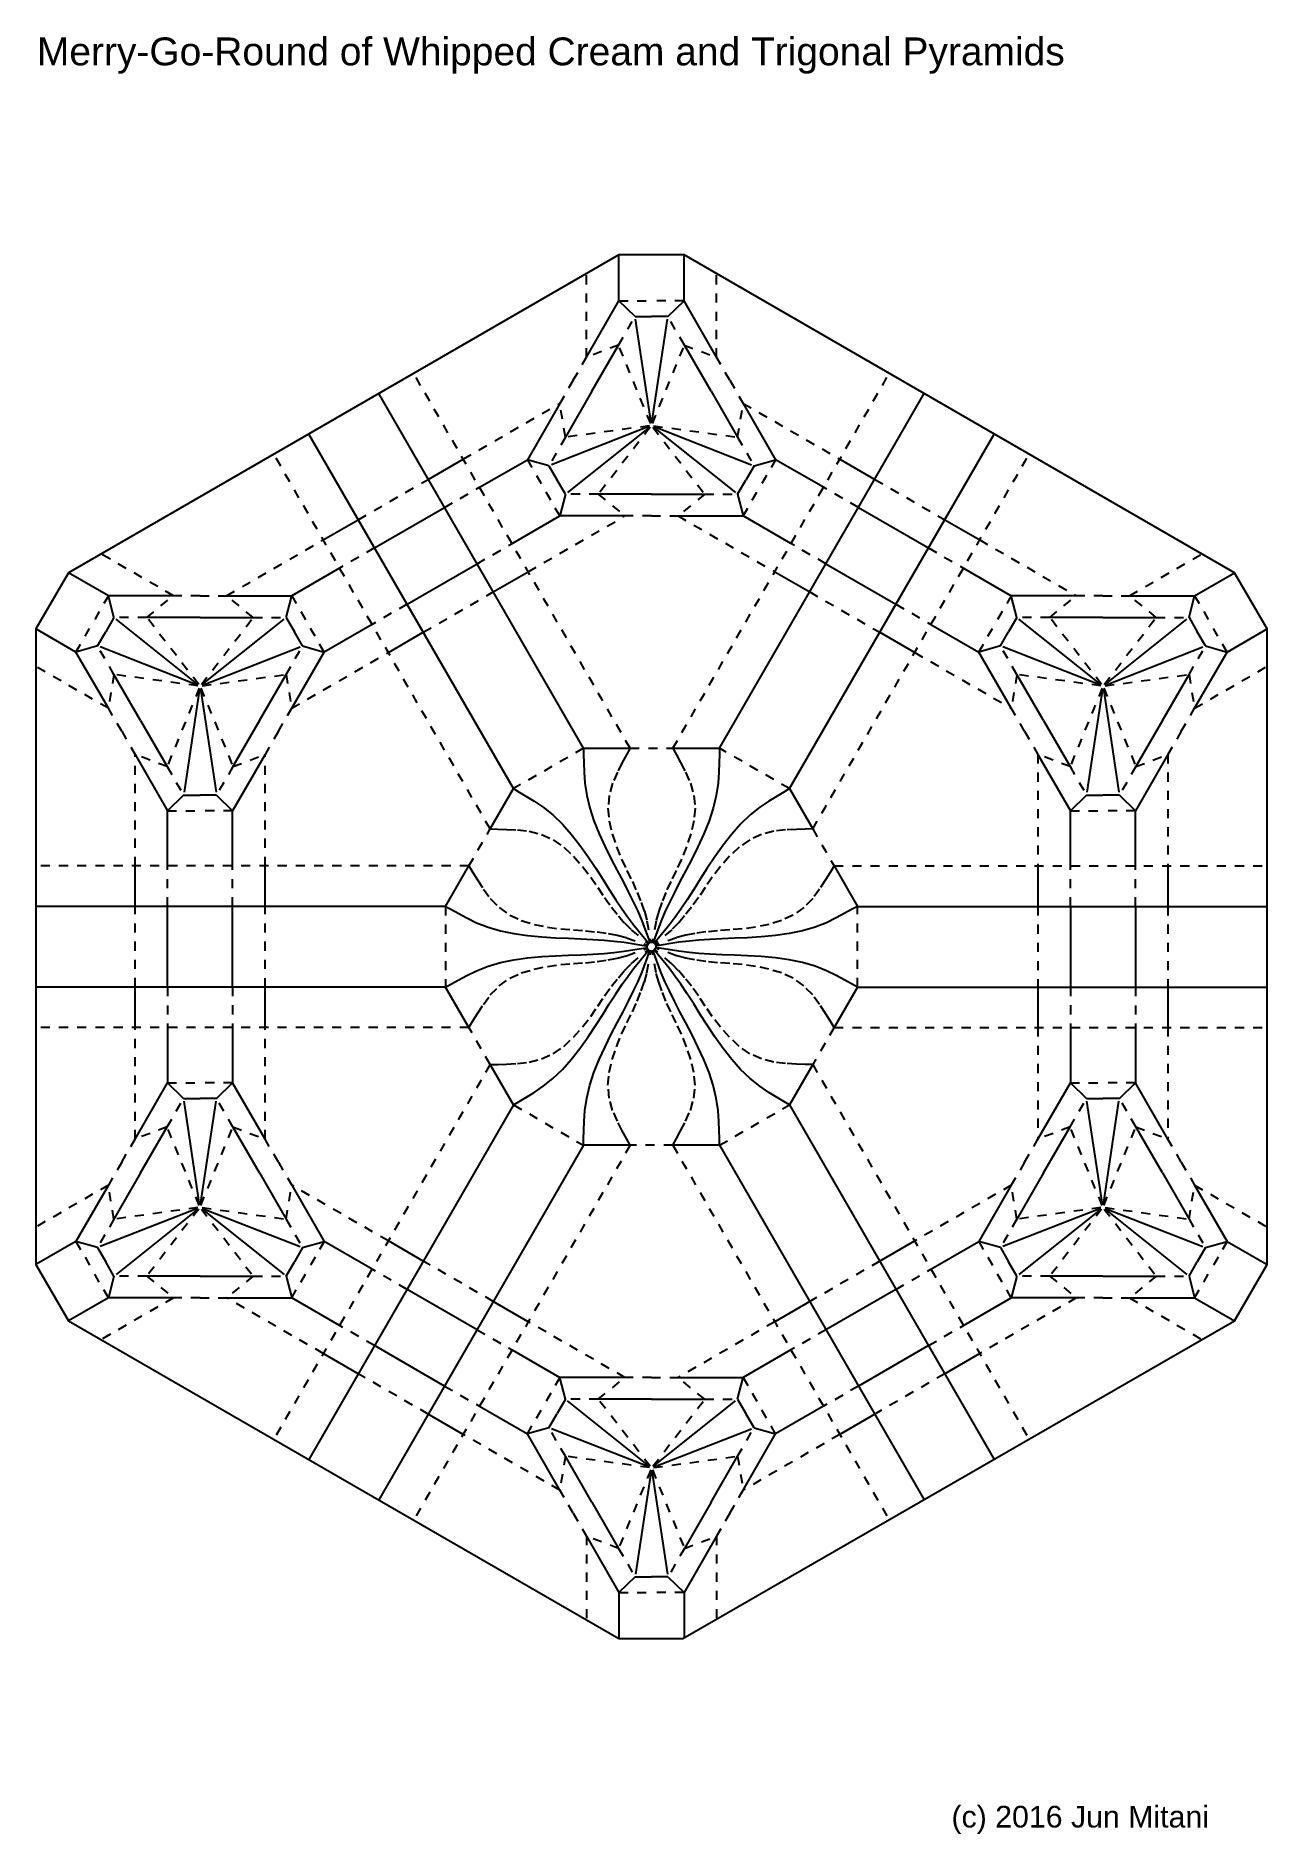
# Model space of a CAD drawing. Extents: x 11 to 201, y -288 to -9.
import ezdxf

# ---------------------------------------------------------------- set-up
doc = ezdxf.new("R2010")
doc.units = 0
for name, pattern in [('AI-LINETYPE-1', [2.822222, 1.411111, -1.411111]), ('AI-LINETYPE-10', [2.822222, 1.411111, -1.411111]), ('AI-LINETYPE-100', [2.822222, 1.411111, -1.411111]), ('AI-LINETYPE-101', [2.822222, 1.411111, -1.411111]), ('AI-LINETYPE-102', [2.822222, 1.411111, -1.411111]), ('AI-LINETYPE-103', [2.822222, 1.411111, -1.411111]), ('AI-LINETYPE-104', [2.822222, 1.411111, -1.411111]), ('AI-LINETYPE-105', [2.822222, 1.411111, -1.411111]), ('AI-LINETYPE-106', [2.822222, 1.411111, -1.411111]), ('AI-LINETYPE-107', [2.822222, 1.411111, -1.411111]), ('AI-LINETYPE-108', [2.822222, 1.411111, -1.411111]), ('AI-LINETYPE-109', [2.822222, 1.411111, -1.411111]), ('AI-LINETYPE-11', [2.822222, 1.411111, -1.411111]), ('AI-LINETYPE-110', [2.822222, 1.411111, -1.411111]), ('AI-LINETYPE-111', [2.822222, 1.411111, -1.411111]), ('AI-LINETYPE-112', [2.822222, 1.411111, -1.411111]), ('AI-LINETYPE-113', [2.822222, 1.411111, -1.411111]), ('AI-LINETYPE-114', [2.822222, 1.411111, -1.411111]), ('AI-LINETYPE-115', [2.822222, 1.411111, -1.411111]), ('AI-LINETYPE-116', [2.822222, 1.411111, -1.411111]), ('AI-LINETYPE-117', [2.822222, 1.411111, -1.411111]), ('AI-LINETYPE-118', [2.822222, 1.411111, -1.411111]), ('AI-LINETYPE-119', [2.822222, 1.411111, -1.411111]), ('AI-LINETYPE-12', [2.822222, 1.411111, -1.411111]), ('AI-LINETYPE-120', [2.822222, 1.411111, -1.411111]), ('AI-LINETYPE-121', [2.822222, 1.411111, -1.411111]), ('AI-LINETYPE-122', [2.822222, 1.411111, -1.411111]), ('AI-LINETYPE-123', [2.822222, 1.411111, -1.411111]), ('AI-LINETYPE-124', [2.822222, 1.411111, -1.411111]), ('AI-LINETYPE-125', [2.822222, 1.411111, -1.411111]), ('AI-LINETYPE-126', [2.822222, 1.411111, -1.411111]), ('AI-LINETYPE-127', [2.822222, 1.411111, -1.411111]), ('AI-LINETYPE-128', [2.822222, 1.411111, -1.411111]), ('AI-LINETYPE-129', [2.822222, 1.411111, -1.411111]), ('AI-LINETYPE-13', [2.822222, 1.411111, -1.411111]), ('AI-LINETYPE-130', [2.822222, 1.411111, -1.411111]), ('AI-LINETYPE-131', [2.822222, 1.411111, -1.411111]), ('AI-LINETYPE-132', [2.822222, 1.411111, -1.411111]), ('AI-LINETYPE-133', [2.822222, 1.411111, -1.411111]), ('AI-LINETYPE-134', [2.822222, 1.411111, -1.411111]), ('AI-LINETYPE-135', [2.822222, 1.411111, -1.411111]), ('AI-LINETYPE-136', [2.822222, 1.411111, -1.411111]), ('AI-LINETYPE-137', [2.822222, 1.411111, -1.411111]), ('AI-LINETYPE-138', [2.822222, 1.411111, -1.411111]), ('AI-LINETYPE-139', [2.822222, 1.411111, -1.411111]), ('AI-LINETYPE-14', [2.822222, 1.411111, -1.411111]), ('AI-LINETYPE-140', [2.822222, 1.411111, -1.411111]), ('AI-LINETYPE-141', [2.822222, 1.411111, -1.411111]), ('AI-LINETYPE-142', [2.822222, 1.411111, -1.411111]), ('AI-LINETYPE-143', [2.822222, 1.411111, -1.411111]), ('AI-LINETYPE-144', [2.822222, 1.411111, -1.411111]), ('AI-LINETYPE-145', [2.822222, 1.411111, -1.411111]), ('AI-LINETYPE-146', [2.822222, 1.411111, -1.411111]), ('AI-LINETYPE-147', [2.822222, 1.411111, -1.411111]), ('AI-LINETYPE-148', [2.822222, 1.411111, -1.411111]), ('AI-LINETYPE-149', [2.822222, 1.411111, -1.411111]), ('AI-LINETYPE-15', [2.822222, 1.411111, -1.411111]), ('AI-LINETYPE-150', [2.822222, 1.411111, -1.411111]), ('AI-LINETYPE-151', [2.822222, 1.411111, -1.411111]), ('AI-LINETYPE-152', [2.822222, 1.411111, -1.411111]), ('AI-LINETYPE-153', [2.822222, 1.411111, -1.411111]), ('AI-LINETYPE-154', [2.822222, 1.411111, -1.411111]), ('AI-LINETYPE-155', [2.822222, 1.411111, -1.411111]), ('AI-LINETYPE-156', [2.822222, 1.411111, -1.411111]), ('AI-LINETYPE-157', [2.822222, 1.411111, -1.411111]), ('AI-LINETYPE-158', [2.822222, 1.411111, -1.411111]), ('AI-LINETYPE-159', [2.822222, 1.411111, -1.411111]), ('AI-LINETYPE-16', [2.822222, 1.411111, -1.411111]), ('AI-LINETYPE-160', [2.822222, 1.411111, -1.411111]), ('AI-LINETYPE-161', [2.822222, 1.411111, -1.411111]), ('AI-LINETYPE-162', [2.822222, 1.411111, -1.411111]), ('AI-LINETYPE-163', [2.822222, 1.411111, -1.411111]), ('AI-LINETYPE-164', [2.822222, 1.411111, -1.411111]), ('AI-LINETYPE-165', [2.822222, 1.411111, -1.411111]), ('AI-LINETYPE-166', [2.822222, 1.411111, -1.411111]), ('AI-LINETYPE-167', [2.822222, 1.411111, -1.411111]), ('AI-LINETYPE-168', [2.822222, 1.411111, -1.411111]), ('AI-LINETYPE-169', [2.822222, 1.411111, -1.411111]), ('AI-LINETYPE-17', [2.822222, 1.411111, -1.411111]), ('AI-LINETYPE-170', [2.822222, 1.411111, -1.411111]), ('AI-LINETYPE-171', [2.822222, 1.411111, -1.411111]), ('AI-LINETYPE-172', [2.822222, 1.411111, -1.411111]), ('AI-LINETYPE-173', [2.822222, 1.411111, -1.411111]), ('AI-LINETYPE-174', [2.822222, 1.411111, -1.411111]), ('AI-LINETYPE-175', [2.822222, 1.411111, -1.411111]), ('AI-LINETYPE-176', [2.822222, 1.411111, -1.411111]), ('AI-LINETYPE-177', [2.822222, 1.411111, -1.411111]), ('AI-LINETYPE-178', [2.822222, 1.411111, -1.411111]), ('AI-LINETYPE-179', [2.822222, 1.411111, -1.411111]), ('AI-LINETYPE-18', [2.822222, 1.411111, -1.411111]), ('AI-LINETYPE-180', [2.822222, 1.411111, -1.411111]), ('AI-LINETYPE-181', [2.822222, 1.411111, -1.411111]), ('AI-LINETYPE-182', [2.822222, 1.411111, -1.411111]), ('AI-LINETYPE-183', [2.822222, 1.411111, -1.411111]), ('AI-LINETYPE-184', [2.822222, 1.411111, -1.411111]), ('AI-LINETYPE-185', [2.822222, 1.411111, -1.411111]), ('AI-LINETYPE-186', [2.822222, 1.411111, -1.411111]), ('AI-LINETYPE-187', [2.822222, 1.411111, -1.411111]), ('AI-LINETYPE-188', [2.822222, 1.411111, -1.411111]), ('AI-LINETYPE-189', [2.822222, 1.411111, -1.411111]), ('AI-LINETYPE-19', [2.822222, 1.411111, -1.411111]), ('AI-LINETYPE-190', [2.822222, 1.411111, -1.411111]), ('AI-LINETYPE-191', [2.822222, 1.411111, -1.411111]), ('AI-LINETYPE-192', [2.822222, 1.411111, -1.411111]), ('AI-LINETYPE-193', [2.822222, 1.411111, -1.411111]), ('AI-LINETYPE-194', [2.822222, 1.411111, -1.411111]), ('AI-LINETYPE-195', [2.822222, 1.411111, -1.411111]), ('AI-LINETYPE-196', [2.822222, 1.411111, -1.411111]), ('AI-LINETYPE-197', [2.822222, 1.411111, -1.411111]), ('AI-LINETYPE-198', [2.822222, 1.411111, -1.411111]), ('AI-LINETYPE-199', [2.822222, 1.411111, -1.411111]), ('AI-LINETYPE-2', [2.822222, 1.411111, -1.411111]), ('AI-LINETYPE-20', [2.822222, 1.411111, -1.411111]), ('AI-LINETYPE-200', [2.822222, 1.411111, -1.411111]), ('AI-LINETYPE-201', [2.822222, 1.411111, -1.411111]), ('AI-LINETYPE-202', [2.822222, 1.411111, -1.411111]), ('AI-LINETYPE-203', [2.822222, 1.411111, -1.411111]), ('AI-LINETYPE-204', [2.822222, 1.411111, -1.411111]), ('AI-LINETYPE-205', [2.822222, 1.411111, -1.411111]), ('AI-LINETYPE-206', [2.822222, 1.411111, -1.411111]), ('AI-LINETYPE-207', [2.822222, 1.411111, -1.411111]), ('AI-LINETYPE-208', [2.822222, 1.411111, -1.411111]), ('AI-LINETYPE-209', [2.822222, 1.411111, -1.411111]), ('AI-LINETYPE-21', [2.822222, 1.411111, -1.411111]), ('AI-LINETYPE-210', [2.822222, 1.411111, -1.411111]), ('AI-LINETYPE-211', [2.822222, 1.411111, -1.411111]), ('AI-LINETYPE-212', [2.822222, 1.411111, -1.411111]), ('AI-LINETYPE-213', [2.822222, 1.411111, -1.411111]), ('AI-LINETYPE-214', [2.822222, 1.411111, -1.411111]), ('AI-LINETYPE-215', [2.822222, 1.411111, -1.411111]), ('AI-LINETYPE-216', [2.822222, 1.411111, -1.411111]), ('AI-LINETYPE-217', [2.822222, 1.411111, -1.411111]), ('AI-LINETYPE-218', [2.822222, 1.411111, -1.411111]), ('AI-LINETYPE-219', [2.822222, 1.411111, -1.411111]), ('AI-LINETYPE-22', [2.822222, 1.411111, -1.411111]), ('AI-LINETYPE-220', [2.822222, 1.411111, -1.411111]), ('AI-LINETYPE-221', [2.822222, 1.411111, -1.411111]), ('AI-LINETYPE-222', [2.822222, 1.411111, -1.411111]), ('AI-LINETYPE-223', [2.822222, 1.411111, -1.411111]), ('AI-LINETYPE-224', [2.822222, 1.411111, -1.411111]), ('AI-LINETYPE-225', [2.822222, 1.411111, -1.411111]), ('AI-LINETYPE-226', [2.822222, 1.411111, -1.411111]), ('AI-LINETYPE-227', [2.822222, 1.411111, -1.411111]), ('AI-LINETYPE-228', [2.822222, 1.411111, -1.411111]), ('AI-LINETYPE-229', [2.822222, 1.411111, -1.411111]), ('AI-LINETYPE-23', [2.822222, 1.411111, -1.411111]), ('AI-LINETYPE-230', [2.822222, 1.411111, -1.411111]), ('AI-LINETYPE-231', [2.822222, 1.411111, -1.411111]), ('AI-LINETYPE-232', [2.822222, 1.411111, -1.411111]), ('AI-LINETYPE-233', [2.822222, 1.411111, -1.411111]), ('AI-LINETYPE-234', [2.822222, 1.411111, -1.411111]), ('AI-LINETYPE-235', [2.822222, 1.411111, -1.411111]), ('AI-LINETYPE-236', [2.822222, 1.411111, -1.411111]), ('AI-LINETYPE-237', [2.822222, 1.411111, -1.411111]), ('AI-LINETYPE-238', [2.822222, 1.411111, -1.411111]), ('AI-LINETYPE-239', [2.822222, 1.411111, -1.411111]), ('AI-LINETYPE-24', [2.822222, 1.411111, -1.411111]), ('AI-LINETYPE-240', [2.822222, 1.411111, -1.411111]), ('AI-LINETYPE-241', [2.822222, 1.411111, -1.411111]), ('AI-LINETYPE-242', [2.822222, 1.411111, -1.411111]), ('AI-LINETYPE-243', [2.822222, 1.411111, -1.411111]), ('AI-LINETYPE-244', [2.822222, 1.411111, -1.411111]), ('AI-LINETYPE-245', [2.822222, 1.411111, -1.411111]), ('AI-LINETYPE-246', [2.822222, 1.411111, -1.411111]), ('AI-LINETYPE-247', [2.822222, 1.411111, -1.411111]), ('AI-LINETYPE-248', [2.822222, 1.411111, -1.411111]), ('AI-LINETYPE-249', [2.822222, 1.411111, -1.411111]), ('AI-LINETYPE-25', [2.822222, 1.411111, -1.411111]), ('AI-LINETYPE-250', [2.822222, 1.411111, -1.411111]), ('AI-LINETYPE-251', [2.822222, 1.411111, -1.411111]), ('AI-LINETYPE-252', [2.822222, 1.411111, -1.411111]), ('AI-LINETYPE-253', [2.822222, 1.411111, -1.411111]), ('AI-LINETYPE-254', [2.822222, 1.411111, -1.411111]), ('AI-LINETYPE-255', [2.822222, 1.411111, -1.411111]), ('AI-LINETYPE-256', [2.822222, 1.411111, -1.411111]), ('AI-LINETYPE-257', [2.822222, 1.411111, -1.411111]), ('AI-LINETYPE-258', [2.822222, 1.411111, -1.411111]), ('AI-LINETYPE-259', [2.822222, 1.411111, -1.411111]), ('AI-LINETYPE-26', [2.822222, 1.411111, -1.411111]), ('AI-LINETYPE-260', [2.822222, 1.411111, -1.411111]), ('AI-LINETYPE-261', [2.822222, 1.411111, -1.411111]), ('AI-LINETYPE-262', [2.822222, 1.411111, -1.411111]), ('AI-LINETYPE-263', [2.822222, 1.411111, -1.411111]), ('AI-LINETYPE-264', [2.822222, 1.411111, -1.411111]), ('AI-LINETYPE-265', [2.822222, 1.411111, -1.411111]), ('AI-LINETYPE-266', [2.822222, 1.411111, -1.411111]), ('AI-LINETYPE-267', [2.822222, 1.411111, -1.411111]), ('AI-LINETYPE-268', [2.822222, 1.411111, -1.411111]), ('AI-LINETYPE-269', [2.822222, 1.411111, -1.411111]), ('AI-LINETYPE-27', [2.822222, 1.411111, -1.411111]), ('AI-LINETYPE-270', [2.822222, 1.411111, -1.411111]), ('AI-LINETYPE-271', [2.822222, 1.411111, -1.411111]), ('AI-LINETYPE-272', [2.822222, 1.411111, -1.411111]), ('AI-LINETYPE-273', [2.822222, 1.411111, -1.411111]), ('AI-LINETYPE-274', [2.822222, 1.411111, -1.411111]), ('AI-LINETYPE-275', [2.822222, 1.411111, -1.411111]), ('AI-LINETYPE-276', [2.822222, 1.411111, -1.411111]), ('AI-LINETYPE-277', [2.822222, 1.411111, -1.411111]), ('AI-LINETYPE-278', [2.822222, 1.411111, -1.411111]), ('AI-LINETYPE-279', [2.822222, 1.411111, -1.411111]), ('AI-LINETYPE-28', [2.822222, 1.411111, -1.411111]), ('AI-LINETYPE-280', [2.822222, 1.411111, -1.411111]), ('AI-LINETYPE-281', [2.822222, 1.411111, -1.411111]), ('AI-LINETYPE-282', [2.822222, 1.411111, -1.411111]), ('AI-LINETYPE-283', [2.822222, 1.411111, -1.411111]), ('AI-LINETYPE-284', [2.822222, 1.411111, -1.411111]), ('AI-LINETYPE-285', [2.822222, 1.411111, -1.411111]), ('AI-LINETYPE-286', [2.822222, 1.411111, -1.411111]), ('AI-LINETYPE-287', [2.822222, 1.411111, -1.411111]), ('AI-LINETYPE-288', [2.822222, 1.411111, -1.411111]), ('AI-LINETYPE-289', [2.822222, 1.411111, -1.411111]), ('AI-LINETYPE-29', [2.822222, 1.411111, -1.411111]), ('AI-LINETYPE-290', [2.822222, 1.411111, -1.411111]), ('AI-LINETYPE-291', [2.822222, 1.411111, -1.411111]), ('AI-LINETYPE-292', [2.822222, 1.411111, -1.411111]), ('AI-LINETYPE-293', [2.822222, 1.411111, -1.411111]), ('AI-LINETYPE-294', [2.822222, 1.411111, -1.411111]), ('AI-LINETYPE-295', [2.822222, 1.411111, -1.411111]), ('AI-LINETYPE-296', [2.822222, 1.411111, -1.411111]), ('AI-LINETYPE-297', [2.822222, 1.411111, -1.411111]), ('AI-LINETYPE-298', [2.822222, 1.411111, -1.411111]), ('AI-LINETYPE-299', [2.822222, 1.411111, -1.411111]), ('AI-LINETYPE-3', [2.822222, 1.411111, -1.411111]), ('AI-LINETYPE-30', [2.822222, 1.411111, -1.411111]), ('AI-LINETYPE-300', [2.822222, 1.411111, -1.411111]), ('AI-LINETYPE-301', [2.822222, 1.411111, -1.411111]), ('AI-LINETYPE-302', [2.822222, 1.411111, -1.411111]), ('AI-LINETYPE-303', [2.822222, 1.411111, -1.411111]), ('AI-LINETYPE-304', [2.822222, 1.411111, -1.411111]), ('AI-LINETYPE-305', [2.822222, 1.411111, -1.411111]), ('AI-LINETYPE-306', [2.822222, 1.411111, -1.411111]), ('AI-LINETYPE-307', [2.822222, 1.411111, -1.411111]), ('AI-LINETYPE-308', [2.822222, 1.411111, -1.411111]), ('AI-LINETYPE-309', [2.822222, 1.411111, -1.411111]), ('AI-LINETYPE-31', [2.822222, 1.411111, -1.411111]), ('AI-LINETYPE-310', [2.822222, 1.411111, -1.411111]), ('AI-LINETYPE-311', [2.822222, 1.411111, -1.411111]), ('AI-LINETYPE-312', [2.822222, 1.411111, -1.411111]), ('AI-LINETYPE-313', [2.822222, 1.411111, -1.411111]), ('AI-LINETYPE-314', [2.822222, 1.411111, -1.411111]), ('AI-LINETYPE-315', [2.822222, 1.411111, -1.411111]), ('AI-LINETYPE-316', [2.822222, 1.411111, -1.411111]), ('AI-LINETYPE-317', [2.822222, 1.411111, -1.411111]), ('AI-LINETYPE-318', [2.822222, 1.411111, -1.411111]), ('AI-LINETYPE-319', [2.822222, 1.411111, -1.411111]), ('AI-LINETYPE-32', [2.822222, 1.411111, -1.411111]), ('AI-LINETYPE-320', [2.822222, 1.411111, -1.411111]), ('AI-LINETYPE-321', [2.822222, 1.411111, -1.411111]), ('AI-LINETYPE-322', [2.822222, 1.411111, -1.411111]), ('AI-LINETYPE-323', [2.822222, 1.411111, -1.411111]), ('AI-LINETYPE-324', [2.822222, 1.411111, -1.411111]), ('AI-LINETYPE-325', [2.822222, 1.411111, -1.411111]), ('AI-LINETYPE-326', [2.822222, 1.411111, -1.411111]), ('AI-LINETYPE-327', [2.822222, 1.411111, -1.411111]), ('AI-LINETYPE-328', [2.822222, 1.411111, -1.411111]), ('AI-LINETYPE-329', [2.822222, 1.411111, -1.411111]), ('AI-LINETYPE-33', [2.822222, 1.411111, -1.411111]), ('AI-LINETYPE-330', [2.822222, 1.411111, -1.411111]), ('AI-LINETYPE-331', [2.822222, 1.411111, -1.411111]), ('AI-LINETYPE-332', [2.822222, 1.411111, -1.411111]), ('AI-LINETYPE-333', [2.822222, 1.411111, -1.411111]), ('AI-LINETYPE-334', [2.822222, 1.411111, -1.411111]), ('AI-LINETYPE-335', [2.822222, 1.411111, -1.411111]), ('AI-LINETYPE-336', [2.822222, 1.411111, -1.411111]), ('AI-LINETYPE-337', [2.822222, 1.411111, -1.411111]), ('AI-LINETYPE-338', [2.822222, 1.411111, -1.411111]), ('AI-LINETYPE-339', [2.822222, 1.411111, -1.411111]), ('AI-LINETYPE-34', [2.822222, 1.411111, -1.411111]), ('AI-LINETYPE-340', [2.822222, 1.411111, -1.411111]), ('AI-LINETYPE-341', [2.822222, 1.411111, -1.411111]), ('AI-LINETYPE-342', [2.822222, 1.411111, -1.411111]), ('AI-LINETYPE-343', [2.822222, 1.411111, -1.411111]), ('AI-LINETYPE-344', [2.822222, 1.411111, -1.411111]), ('AI-LINETYPE-345', [2.822222, 1.411111, -1.411111]), ('AI-LINETYPE-346', [2.822222, 1.411111, -1.411111]), ('AI-LINETYPE-347', [2.822222, 1.411111, -1.411111]), ('AI-LINETYPE-348', [2.822222, 1.411111, -1.411111]), ('AI-LINETYPE-349', [2.822222, 1.411111, -1.411111]), ('AI-LINETYPE-35', [2.822222, 1.411111, -1.411111]), ('AI-LINETYPE-350', [2.822222, 1.411111, -1.411111]), ('AI-LINETYPE-351', [2.822222, 1.411111, -1.411111]), ('AI-LINETYPE-352', [2.822222, 1.411111, -1.411111]), ('AI-LINETYPE-353', [2.822222, 1.411111, -1.411111]), ('AI-LINETYPE-354', [2.822222, 1.411111, -1.411111]), ('AI-LINETYPE-355', [2.822222, 1.411111, -1.411111]), ('AI-LINETYPE-356', [2.822222, 1.411111, -1.411111]), ('AI-LINETYPE-357', [2.822222, 1.411111, -1.411111]), ('AI-LINETYPE-36', [2.822222, 1.411111, -1.411111]), ('AI-LINETYPE-37', [2.822222, 1.411111, -1.411111]), ('AI-LINETYPE-38', [2.822222, 1.411111, -1.411111]), ('AI-LINETYPE-39', [2.822222, 1.411111, -1.411111]), ('AI-LINETYPE-4', [2.822222, 1.411111, -1.411111]), ('AI-LINETYPE-40', [2.822222, 1.411111, -1.411111]), ('AI-LINETYPE-41', [2.822222, 1.411111, -1.411111]), ('AI-LINETYPE-42', [2.822222, 1.411111, -1.411111]), ('AI-LINETYPE-43', [2.822222, 1.411111, -1.411111]), ('AI-LINETYPE-44', [2.822222, 1.411111, -1.411111]), ('AI-LINETYPE-45', [2.822222, 1.411111, -1.411111]), ('AI-LINETYPE-46', [2.822222, 1.411111, -1.411111]), ('AI-LINETYPE-47', [2.822222, 1.411111, -1.411111]), ('AI-LINETYPE-48', [2.822222, 1.411111, -1.411111]), ('AI-LINETYPE-49', [2.822222, 1.411111, -1.411111]), ('AI-LINETYPE-5', [2.822222, 1.411111, -1.411111]), ('AI-LINETYPE-50', [2.822222, 1.411111, -1.411111]), ('AI-LINETYPE-51', [2.822222, 1.411111, -1.411111]), ('AI-LINETYPE-52', [2.822222, 1.411111, -1.411111]), ('AI-LINETYPE-53', [2.822222, 1.411111, -1.411111]), ('AI-LINETYPE-54', [2.822222, 1.411111, -1.411111]), ('AI-LINETYPE-55', [2.822222, 1.411111, -1.411111]), ('AI-LINETYPE-56', [2.822222, 1.411111, -1.411111]), ('AI-LINETYPE-57', [2.822222, 1.411111, -1.411111]), ('AI-LINETYPE-58', [2.822222, 1.411111, -1.411111]), ('AI-LINETYPE-59', [2.822222, 1.411111, -1.411111]), ('AI-LINETYPE-6', [2.822222, 1.411111, -1.411111]), ('AI-LINETYPE-60', [2.822222, 1.411111, -1.411111]), ('AI-LINETYPE-61', [2.822222, 1.411111, -1.411111]), ('AI-LINETYPE-62', [2.822222, 1.411111, -1.411111]), ('AI-LINETYPE-63', [2.822222, 1.411111, -1.411111]), ('AI-LINETYPE-64', [2.822222, 1.411111, -1.411111]), ('AI-LINETYPE-65', [2.822222, 1.411111, -1.411111]), ('AI-LINETYPE-66', [2.822222, 1.411111, -1.411111]), ('AI-LINETYPE-67', [2.822222, 1.411111, -1.411111]), ('AI-LINETYPE-68', [2.822222, 1.411111, -1.411111]), ('AI-LINETYPE-69', [2.822222, 1.411111, -1.411111]), ('AI-LINETYPE-7', [2.822222, 1.411111, -1.411111]), ('AI-LINETYPE-70', [2.822222, 1.411111, -1.411111]), ('AI-LINETYPE-71', [2.822222, 1.411111, -1.411111]), ('AI-LINETYPE-72', [2.822222, 1.411111, -1.411111]), ('AI-LINETYPE-73', [2.822222, 1.411111, -1.411111]), ('AI-LINETYPE-74', [2.822222, 1.411111, -1.411111]), ('AI-LINETYPE-75', [2.822222, 1.411111, -1.411111]), ('AI-LINETYPE-76', [2.822222, 1.411111, -1.411111]), ('AI-LINETYPE-77', [2.822222, 1.411111, -1.411111]), ('AI-LINETYPE-78', [2.822222, 1.411111, -1.411111]), ('AI-LINETYPE-79', [2.822222, 1.411111, -1.411111]), ('AI-LINETYPE-8', [2.822222, 1.411111, -1.411111]), ('AI-LINETYPE-80', [2.822222, 1.411111, -1.411111]), ('AI-LINETYPE-81', [2.822222, 1.411111, -1.411111]), ('AI-LINETYPE-82', [2.822222, 1.411111, -1.411111]), ('AI-LINETYPE-83', [2.822222, 1.411111, -1.411111]), ('AI-LINETYPE-84', [2.822222, 1.411111, -1.411111]), ('AI-LINETYPE-85', [2.822222, 1.411111, -1.411111]), ('AI-LINETYPE-86', [2.822222, 1.411111, -1.411111]), ('AI-LINETYPE-87', [2.822222, 1.411111, -1.411111]), ('AI-LINETYPE-88', [2.822222, 1.411111, -1.411111]), ('AI-LINETYPE-89', [2.822222, 1.411111, -1.411111]), ('AI-LINETYPE-9', [2.822222, 1.411111, -1.411111]), ('AI-LINETYPE-90', [2.822222, 1.411111, -1.411111]), ('AI-LINETYPE-91', [2.822222, 1.411111, -1.411111]), ('AI-LINETYPE-92', [2.822222, 1.411111, -1.411111]), ('AI-LINETYPE-93', [2.822222, 1.411111, -1.411111]), ('AI-LINETYPE-94', [2.822222, 1.411111, -1.411111]), ('AI-LINETYPE-95', [2.822222, 1.411111, -1.411111]), ('AI-LINETYPE-96', [2.822222, 1.411111, -1.411111]), ('AI-LINETYPE-97', [2.822222, 1.411111, -1.411111]), ('AI-LINETYPE-98', [2.822222, 1.411111, -1.411111]), ('AI-LINETYPE-99', [2.822222, 1.411111, -1.411111])]:
    doc.linetypes.add(name, pattern=pattern)
for name, color, linetype in [('CUTLINE', 7, 'CONTINUOUS'), ('MOUNTAINLINE', 7, 'CONTINUOUS'), ('TEXT', 7, 'CONTINUOUS'), ('VALLEYLINE', 7, 'CONTINUOUS')]:
    doc.layers.add(name, color=color, linetype=linetype)

msp = doc.modelspace()

# ---------------------------------------------------------------- texts
at = {"layer": 'TEXT', "color": 7, "attachment_point": 7}
for s, insert, char_height in [('\\fArial|b0|i0|c0|p34;\\W1;Merry-Go-Round of Whipped Cream and Trigonal Pyramids', (10.83, -14.86), 4.318), ('\\fArial|b0|i0|c0|p34;\\W1;(c) 2016 Jun Mitani', (152.51, -287.61), 3.3584)]:
    msp.add_mtext(s, dxfattribs=dict(at, insert=insert, char_height=char_height))

# ---------------------------------------------------------------- blocks, each defined once
blk = doc.blocks.new('BLOCK_2')
at = {"layer": 'VALLEYLINE', "color": 250, "linetype": 'AI-LINETYPE-1'}
blk.add_lwpolyline([(134.33, -137.61), (133.72, -138.63), (133, -139.77), (132.09, -141.19), (131.01, -142.66), (129.62, -144.06), (127.99, -145.24), (126.2, -146.06), (124.23, -146.66), (122.16, -147.09), (120.09, -147.37), (118.15, -147.52), (116.28, -147.65), (114.44, -147.84), (112.76, -148.09), (111.35, -148.35), (109.89, -148.73), (106.55, -149.94)], dxfattribs=at)
blk = doc.blocks.new('BLOCK_3')
at = {"layer": 'VALLEYLINE', "color": 250, "linetype": 'AI-LINETYPE-2'}
blk.add_lwpolyline([(131.02, -131.88), (129.84, -131.91), (128.49, -131.95), (126.8, -132.03), (124.99, -132.24), (123.08, -132.74), (121.25, -133.56), (119.64, -134.7), (118.14, -136.11), (116.73, -137.69), (115.46, -139.33), (114.35, -140.94), (113.31, -142.5), (112.22, -143.99), (111.17, -145.33), (110.24, -146.42), (109.17, -147.49), (106.46, -149.78)], dxfattribs=at)
blk = doc.blocks.new('BLOCK_4')
at = {"layer": 'VALLEYLINE', "color": 250, "linetype": 'AI-LINETYPE-3'}
blk.add_lwpolyline([(109.35, -119.37), (109.92, -120.41), (110.55, -121.6), (111.33, -123.1), (112.06, -124.77), (112.58, -126.68), (112.79, -128.67), (112.6, -130.63), (112.13, -132.64), (111.46, -134.65), (110.68, -136.58), (109.84, -138.33), (109.01, -140.02), (108.26, -141.71), (107.63, -143.28), (107.15, -144.64), (106.76, -146.1), (106.13, -149.59)], dxfattribs=at)
blk = doc.blocks.new('BLOCK_5')
at = {"layer": 'VALLEYLINE', "color": 250, "linetype": 'AI-LINETYPE-4'}
blk.add_lwpolyline([(102.73, -119.37), (102.16, -120.41), (101.52, -121.6), (100.75, -123.1), (100.02, -124.77), (99.5, -126.68), (99.29, -128.67), (99.48, -130.63), (99.95, -132.64), (100.61, -134.65), (101.4, -136.58), (102.24, -138.33), (103.07, -140.02), (103.81, -141.71), (104.45, -143.28), (104.93, -144.64), (105.32, -146.1), (105.95, -149.59)], dxfattribs=at)
blk = doc.blocks.new('BLOCK_6')
at = {"layer": 'VALLEYLINE', "color": 250, "linetype": 'AI-LINETYPE-5'}
blk.add_lwpolyline([(81.05, -131.88), (82.24, -131.91), (83.59, -131.95), (85.28, -132.03), (87.09, -132.24), (89, -132.74), (90.83, -133.56), (92.44, -134.7), (93.94, -136.11), (95.35, -137.69), (96.62, -139.33), (97.72, -140.94), (98.77, -142.5), (99.86, -143.99), (100.91, -145.33), (101.84, -146.42), (102.91, -147.49), (105.62, -149.78)], dxfattribs=at)
blk = doc.blocks.new('BLOCK_7')
at = {"layer": 'VALLEYLINE', "color": 250, "linetype": 'AI-LINETYPE-6'}
blk.add_lwpolyline([(77.74, -137.61), (78.36, -138.63), (79.07, -139.77), (79.99, -141.19), (81.07, -142.66), (82.46, -144.06), (84.08, -145.24), (85.87, -146.06), (87.85, -146.66), (89.92, -147.09), (91.98, -147.37), (93.93, -147.52), (95.8, -147.65), (97.63, -147.84), (99.32, -148.09), (100.73, -148.35), (102.19, -148.73), (105.53, -149.94)], dxfattribs=at)
blk = doc.blocks.new('BLOCK_8')
at = {"layer": 'VALLEYLINE', "color": 250, "linetype": 'AI-LINETYPE-7'}
blk.add_lwpolyline([(77.74, -162.64), (78.36, -161.63), (79.07, -160.48), (79.99, -159.06), (81.07, -157.59), (82.46, -156.19), (84.08, -155.01), (85.87, -154.19), (87.85, -153.6), (89.92, -153.17), (91.98, -152.89), (93.93, -152.74), (95.8, -152.61), (97.63, -152.41), (99.32, -152.17), (100.73, -151.91), (102.19, -151.52), (105.53, -150.32)], dxfattribs=at)
blk = doc.blocks.new('BLOCK_9')
at = {"layer": 'VALLEYLINE', "color": 250, "linetype": 'AI-LINETYPE-8'}
blk.add_lwpolyline([(81.05, -168.37), (82.24, -168.35), (83.59, -168.3), (85.28, -168.22), (87.09, -168.02), (89, -167.51), (90.83, -166.7), (92.44, -165.56), (93.94, -164.14), (95.35, -162.56), (96.62, -160.92), (97.72, -159.31), (98.77, -157.75), (99.86, -156.26), (100.91, -154.93), (101.84, -153.83), (102.91, -152.77), (105.62, -150.47)], dxfattribs=at)
blk = doc.blocks.new('BLOCK_10')
at = {"layer": 'VALLEYLINE', "color": 250, "linetype": 'AI-LINETYPE-9'}
blk.add_lwpolyline([(102.73, -180.89), (102.16, -179.85), (101.52, -178.66), (100.75, -177.16), (100.02, -175.48), (99.5, -173.58), (99.29, -171.59), (99.48, -169.62), (99.95, -167.61), (100.61, -165.61), (101.4, -163.68), (102.24, -161.92), (103.07, -160.23), (103.82, -158.55), (104.45, -156.97), (104.93, -155.62), (105.32, -154.16), (105.95, -150.66)], dxfattribs=at)
blk = doc.blocks.new('BLOCK_11')
at = {"layer": 'VALLEYLINE', "color": 250, "linetype": 'AI-LINETYPE-10'}
blk.add_lwpolyline([(109.35, -180.89), (109.92, -179.85), (110.55, -178.66), (111.33, -177.16), (112.06, -175.48), (112.58, -173.58), (112.79, -171.59), (112.6, -169.62), (112.13, -167.61), (111.46, -165.61), (110.68, -163.68), (109.84, -161.92), (109.01, -160.23), (108.26, -158.55), (107.63, -156.97), (107.15, -155.62), (106.76, -154.16), (106.13, -150.66)], dxfattribs=at)
blk = doc.blocks.new('BLOCK_12')
at = {"layer": 'VALLEYLINE', "color": 250, "linetype": 'AI-LINETYPE-11'}
blk.add_lwpolyline([(131.02, -168.37), (129.84, -168.35), (128.49, -168.3), (126.8, -168.22), (124.99, -168.02), (123.08, -167.51), (121.25, -166.7), (119.64, -165.56), (118.14, -164.14), (116.73, -162.57), (115.46, -160.92), (114.35, -159.31), (113.31, -157.75), (112.22, -156.26), (111.17, -154.93), (110.24, -153.84), (109.17, -152.77), (106.46, -150.47)], dxfattribs=at)
blk = doc.blocks.new('BLOCK_13')
at = {"layer": 'VALLEYLINE', "color": 250, "linetype": 'AI-LINETYPE-12'}
blk.add_lwpolyline([(134.33, -162.64), (133.72, -161.63), (133, -160.48), (132.09, -159.06), (131.01, -157.59), (129.62, -156.19), (128, -155.01), (126.2, -154.19), (124.23, -153.6), (122.16, -153.17), (120.09, -152.89), (118.15, -152.74), (116.28, -152.61), (114.44, -152.41), (112.76, -152.17), (111.35, -151.91), (109.89, -151.52), (106.55, -150.32)], dxfattribs=at)
blk = doc.blocks.new('BLOCK_14')
at = {"layer": 'VALLEYLINE', "color": 250, "linetype": 'AI-LINETYPE-82'}
blk.add_lwpolyline([(35.89, -109.48), (28.06, -99.37)], dxfattribs=at)
blk = doc.blocks.new('BLOCK_15')
at = {"layer": 'VALLEYLINE', "color": 250, "linetype": 'AI-LINETYPE-83'}
blk.add_lwpolyline([(27.85, -99.1), (22.76, -99.1)], dxfattribs=at)
blk = doc.blocks.new('BLOCK_16')
at = {"layer": 'VALLEYLINE', "color": 250, "linetype": 'AI-LINETYPE-84'}
blk.add_lwpolyline([(36.31, -109.48), (44.14, -99.37)], dxfattribs=at)
blk = doc.blocks.new('BLOCK_17')
at = {"layer": 'VALLEYLINE', "color": 250, "linetype": 'AI-LINETYPE-85'}
blk.add_lwpolyline([(44.35, -99.1), (49.44, -99.1)], dxfattribs=at)
blk = doc.blocks.new('BLOCK_18')
at = {"layer": 'VALLEYLINE', "color": 250, "linetype": 'AI-LINETYPE-86'}
blk.add_lwpolyline([(27.85, -99.1), (31.98, -95.74)], dxfattribs=at)
blk = doc.blocks.new('BLOCK_19')
at = {"layer": 'VALLEYLINE', "color": 250, "linetype": 'AI-LINETYPE-87'}
blk.add_lwpolyline([(36.1, -95.74), (31.98, -95.74)], dxfattribs=at)
blk = doc.blocks.new('BLOCK_20')
at = {"layer": 'VALLEYLINE', "color": 250, "linetype": 'AI-LINETYPE-88'}
blk.add_lwpolyline([(21.9, -95.74), (19.39, -100.1)], dxfattribs=at)
blk = doc.blocks.new('BLOCK_21')
at = {"layer": 'VALLEYLINE', "color": 250, "linetype": 'AI-LINETYPE-89'}
blk.add_lwpolyline([(44.35, -99.1), (40.22, -95.74)], dxfattribs=at)
blk = doc.blocks.new('BLOCK_22')
at = {"layer": 'VALLEYLINE', "color": 250, "linetype": 'AI-LINETYPE-90'}
blk.add_lwpolyline([(36.1, -95.74), (40.22, -95.74)], dxfattribs=at)
blk = doc.blocks.new('BLOCK_23')
at = {"layer": 'VALLEYLINE', "color": 250, "linetype": 'AI-LINETYPE-91'}
blk.add_lwpolyline([(50.3, -95.74), (52.82, -100.1)], dxfattribs=at)
blk = doc.blocks.new('BLOCK_24')
at = {"layer": 'VALLEYLINE', "color": 250, "linetype": 'AI-LINETYPE-92'}
blk.add_lwpolyline([(31.98, -95.74), (20.87, -89.32)], dxfattribs=at)
blk = doc.blocks.new('BLOCK_25')
at = {"layer": 'VALLEYLINE', "color": 250, "linetype": 'AI-LINETYPE-93'}
blk.add_lwpolyline([(60.61, -83.96), (60.61, -83.96)], dxfattribs=at)
at = {"layer": 'VALLEYLINE', "color": 250, "linetype": 'AI-LINETYPE-94'}
blk.add_lwpolyline([(55.19, -87.09), (55.19, -87.09)], dxfattribs=at)
at = {"layer": 'VALLEYLINE', "color": 250, "linetype": 'AI-LINETYPE-95'}
blk.add_lwpolyline([(40.22, -95.74), (40.22, -95.74)], dxfattribs=at)
blk = doc.blocks.new('BLOCK_26')
at = {"layer": 'VALLEYLINE', "color": 250, "linetype": 'AI-LINETYPE-96'}
blk.add_lwpolyline([(36.43, -109.7), (49.11, -107.98)], dxfattribs=at)
blk = doc.blocks.new('BLOCK_27')
at = {"layer": 'VALLEYLINE', "color": 250, "linetype": 'AI-LINETYPE-97'}
blk.add_lwpolyline([(49.44, -107.93), (51.99, -103.52)], dxfattribs=at)
blk = doc.blocks.new('BLOCK_28')
at = {"layer": 'VALLEYLINE', "color": 250, "linetype": 'AI-LINETYPE-98'}
blk.add_lwpolyline([(36.23, -110.06), (41.07, -121.9)], dxfattribs=at)
blk = doc.blocks.new('BLOCK_29')
at = {"layer": 'VALLEYLINE', "color": 250, "linetype": 'AI-LINETYPE-99'}
blk.add_lwpolyline([(41.2, -122.21), (38.65, -126.63)], dxfattribs=at)
blk = doc.blocks.new('BLOCK_30')
at = {"layer": 'VALLEYLINE', "color": 250, "linetype": 'AI-LINETYPE-100'}
blk.add_lwpolyline([(49.44, -107.93), (50.3, -113.18)], dxfattribs=at)
blk = doc.blocks.new('BLOCK_31')
at = {"layer": 'VALLEYLINE', "color": 250, "linetype": 'AI-LINETYPE-101'}
blk.add_lwpolyline([(48.24, -116.75), (50.3, -113.18)], dxfattribs=at)
blk = doc.blocks.new('BLOCK_32')
at = {"layer": 'VALLEYLINE', "color": 250, "linetype": 'AI-LINETYPE-102'}
blk.add_lwpolyline([(55.33, -104.46), (52.82, -100.1)], dxfattribs=at)
blk = doc.blocks.new('BLOCK_33')
at = {"layer": 'VALLEYLINE', "color": 250, "linetype": 'AI-LINETYPE-103'}
blk.add_lwpolyline([(41.2, -122.21), (46.17, -120.33)], dxfattribs=at)
blk = doc.blocks.new('BLOCK_34')
at = {"layer": 'VALLEYLINE', "color": 250, "linetype": 'AI-LINETYPE-104'}
blk.add_lwpolyline([(48.24, -116.75), (46.17, -120.33)], dxfattribs=at)
blk = doc.blocks.new('BLOCK_35')
at = {"layer": 'VALLEYLINE', "color": 250, "linetype": 'AI-LINETYPE-105'}
blk.add_lwpolyline([(41.14, -129.05), (36.1, -129.05)], dxfattribs=at)
blk = doc.blocks.new('BLOCK_36')
at = {"layer": 'VALLEYLINE', "color": 250, "linetype": 'AI-LINETYPE-106'}
blk.add_lwpolyline([(70.69, -101.41), (70.69, -101.41)], dxfattribs=at)
at = {"layer": 'VALLEYLINE', "color": 250, "linetype": 'AI-LINETYPE-107'}
blk.add_lwpolyline([(65.27, -104.54), (65.27, -104.54)], dxfattribs=at)
at = {"layer": 'VALLEYLINE', "color": 250, "linetype": 'AI-LINETYPE-108'}
blk.add_lwpolyline([(50.3, -113.18), (50.3, -113.18)], dxfattribs=at)
blk = doc.blocks.new('BLOCK_37')
at = {"layer": 'VALLEYLINE', "color": 250, "linetype": 'AI-LINETYPE-109'}
blk.add_lwpolyline([(35.97, -110.06), (31.13, -121.9)], dxfattribs=at)
blk = doc.blocks.new('BLOCK_38')
at = {"layer": 'VALLEYLINE', "color": 250, "linetype": 'AI-LINETYPE-110'}
blk.add_lwpolyline([(31, -122.21), (33.55, -126.63)], dxfattribs=at)
blk = doc.blocks.new('BLOCK_39')
at = {"layer": 'VALLEYLINE', "color": 250, "linetype": 'AI-LINETYPE-111'}
blk.add_lwpolyline([(35.77, -109.7), (23.09, -107.98)], dxfattribs=at)
blk = doc.blocks.new('BLOCK_40')
at = {"layer": 'VALLEYLINE', "color": 250, "linetype": 'AI-LINETYPE-112'}
blk.add_lwpolyline([(22.76, -107.93), (20.21, -103.52)], dxfattribs=at)
blk = doc.blocks.new('BLOCK_41')
at = {"layer": 'VALLEYLINE', "color": 250, "linetype": 'AI-LINETYPE-113'}
blk.add_lwpolyline([(31, -122.21), (26.03, -120.33)], dxfattribs=at)
blk = doc.blocks.new('BLOCK_42')
at = {"layer": 'VALLEYLINE', "color": 250, "linetype": 'AI-LINETYPE-114'}
blk.add_lwpolyline([(23.97, -116.75), (26.03, -120.33)], dxfattribs=at)
blk = doc.blocks.new('BLOCK_43')
at = {"layer": 'VALLEYLINE', "color": 250, "linetype": 'AI-LINETYPE-115'}
blk.add_lwpolyline([(31.06, -129.05), (36.1, -129.05)], dxfattribs=at)
blk = doc.blocks.new('BLOCK_44')
at = {"layer": 'VALLEYLINE', "color": 250, "linetype": 'AI-LINETYPE-116'}
blk.add_lwpolyline([(22.76, -107.93), (21.9, -113.18)], dxfattribs=at)
blk = doc.blocks.new('BLOCK_45')
at = {"layer": 'VALLEYLINE', "color": 250, "linetype": 'AI-LINETYPE-117'}
blk.add_lwpolyline([(23.97, -116.75), (21.9, -113.18)], dxfattribs=at)
blk = doc.blocks.new('BLOCK_46')
at = {"layer": 'VALLEYLINE', "color": 250, "linetype": 'AI-LINETYPE-118'}
blk.add_lwpolyline([(16.87, -104.46), (19.39, -100.1)], dxfattribs=at)
blk = doc.blocks.new('BLOCK_47')
at = {"layer": 'VALLEYLINE', "color": 250, "linetype": 'AI-LINETYPE-119'}
blk.add_lwpolyline([(21.9, -113.18), (10.68, -106.71)], dxfattribs=at)
blk = doc.blocks.new('BLOCK_48')
at = {"layer": 'VALLEYLINE', "color": 250, "linetype": 'AI-LINETYPE-120'}
blk.add_lwpolyline([(26.03, -137.61), (26.03, -120.33)], dxfattribs=at)
at = {"layer": 'VALLEYLINE', "color": 250, "linetype": 'AI-LINETYPE-121'}
blk.add_lwpolyline([(26.03, -143.87), (26.03, -143.87)], dxfattribs=at)
at = {"layer": 'VALLEYLINE', "color": 250, "linetype": 'AI-LINETYPE-122'}
blk.add_lwpolyline([(26.03, -156.38), (26.03, -156.38)], dxfattribs=at)
at = {"layer": 'VALLEYLINE', "color": 250, "linetype": 'AI-LINETYPE-123'}
blk.add_lwpolyline([(26.03, -156.38), (26.03, -156.38)], dxfattribs=at)
blk = doc.blocks.new('BLOCK_49')
at = {"layer": 'VALLEYLINE', "color": 250, "linetype": 'AI-LINETYPE-124'}
blk.add_lwpolyline([(46.17, -137.61), (46.17, -120.33)], dxfattribs=at)
at = {"layer": 'VALLEYLINE', "color": 250, "linetype": 'AI-LINETYPE-125'}
blk.add_lwpolyline([(46.17, -156.39), (46.17, -143.87)], dxfattribs=at)
at = {"layer": 'VALLEYLINE', "color": 250, "linetype": 'AI-LINETYPE-126'}
blk.add_lwpolyline([(46.17, -156.39), (46.17, -156.39)], dxfattribs=at)
blk = doc.blocks.new('BLOCK_50')
at = {"layer": 'VALLEYLINE', "color": 250, "linetype": 'AI-LINETYPE-128'}
blk.add_lwpolyline([(35.77, -190.55), (23.09, -192.28)], dxfattribs=at)
blk = doc.blocks.new('BLOCK_51')
at = {"layer": 'VALLEYLINE', "color": 250, "linetype": 'AI-LINETYPE-129'}
blk.add_lwpolyline([(22.76, -192.33), (20.21, -196.74)], dxfattribs=at)
blk = doc.blocks.new('BLOCK_52')
at = {"layer": 'VALLEYLINE', "color": 250, "linetype": 'AI-LINETYPE-130'}
blk.add_lwpolyline([(35.97, -190.2), (31.13, -178.35)], dxfattribs=at)
blk = doc.blocks.new('BLOCK_53')
at = {"layer": 'VALLEYLINE', "color": 250, "linetype": 'AI-LINETYPE-131'}
blk.add_lwpolyline([(31, -178.04), (33.55, -173.63)], dxfattribs=at)
blk = doc.blocks.new('BLOCK_54')
at = {"layer": 'VALLEYLINE', "color": 250, "linetype": 'AI-LINETYPE-132'}
blk.add_lwpolyline([(22.76, -192.33), (21.9, -187.07)], dxfattribs=at)
blk = doc.blocks.new('BLOCK_55')
at = {"layer": 'VALLEYLINE', "color": 250, "linetype": 'AI-LINETYPE-133'}
blk.add_lwpolyline([(23.97, -183.5), (21.9, -187.07)], dxfattribs=at)
blk = doc.blocks.new('BLOCK_56')
at = {"layer": 'VALLEYLINE', "color": 250, "linetype": 'AI-LINETYPE-134'}
blk.add_lwpolyline([(16.87, -195.8), (19.39, -200.16)], dxfattribs=at)
blk = doc.blocks.new('BLOCK_57')
at = {"layer": 'VALLEYLINE', "color": 250, "linetype": 'AI-LINETYPE-135'}
blk.add_lwpolyline([(31, -178.04), (26.03, -179.93)], dxfattribs=at)
blk = doc.blocks.new('BLOCK_58')
at = {"layer": 'VALLEYLINE', "color": 250, "linetype": 'AI-LINETYPE-136'}
blk.add_lwpolyline([(23.97, -183.5), (26.03, -179.93)], dxfattribs=at)
blk = doc.blocks.new('BLOCK_59')
at = {"layer": 'VALLEYLINE', "color": 250, "linetype": 'AI-LINETYPE-137'}
blk.add_lwpolyline([(31.06, -171.21), (36.1, -171.21)], dxfattribs=at)
blk = doc.blocks.new('BLOCK_60')
at = {"layer": 'VALLEYLINE', "color": 250, "linetype": 'AI-LINETYPE-138'}
blk.add_lwpolyline([(21.9, -187.07), (10.79, -193.49)], dxfattribs=at)
blk = doc.blocks.new('BLOCK_61')
at = {"layer": 'VALLEYLINE', "color": 250, "linetype": 'AI-LINETYPE-139'}
blk.add_lwpolyline([(26.03, -156.39), (26.03, -156.39)], dxfattribs=at)
at = {"layer": 'VALLEYLINE', "color": 250, "linetype": 'AI-LINETYPE-140'}
blk.add_lwpolyline([(26.03, -162.64), (26.03, -162.64)], dxfattribs=at)
at = {"layer": 'VALLEYLINE', "color": 250, "linetype": 'AI-LINETYPE-141'}
blk.add_lwpolyline([(26.03, -179.93), (26.03, -179.93)], dxfattribs=at)
blk = doc.blocks.new('BLOCK_62')
at = {"layer": 'VALLEYLINE', "color": 250, "linetype": 'AI-LINETYPE-142'}
blk.add_lwpolyline([(36.23, -190.2), (41.07, -178.35)], dxfattribs=at)
blk = doc.blocks.new('BLOCK_63')
at = {"layer": 'VALLEYLINE', "color": 250, "linetype": 'AI-LINETYPE-143'}
blk.add_lwpolyline([(41.2, -178.04), (38.65, -173.63)], dxfattribs=at)
blk = doc.blocks.new('BLOCK_64')
at = {"layer": 'VALLEYLINE', "color": 250, "linetype": 'AI-LINETYPE-144'}
blk.add_lwpolyline([(36.43, -190.55), (49.11, -192.28)], dxfattribs=at)
blk = doc.blocks.new('BLOCK_65')
at = {"layer": 'VALLEYLINE', "color": 250, "linetype": 'AI-LINETYPE-145'}
blk.add_lwpolyline([(49.44, -192.33), (51.99, -196.74)], dxfattribs=at)
blk = doc.blocks.new('BLOCK_66')
at = {"layer": 'VALLEYLINE', "color": 250, "linetype": 'AI-LINETYPE-146'}
blk.add_lwpolyline([(41.2, -178.04), (46.17, -179.93)], dxfattribs=at)
blk = doc.blocks.new('BLOCK_67')
at = {"layer": 'VALLEYLINE', "color": 250, "linetype": 'AI-LINETYPE-147'}
blk.add_lwpolyline([(48.23, -183.5), (46.17, -179.93)], dxfattribs=at)
blk = doc.blocks.new('BLOCK_68')
at = {"layer": 'VALLEYLINE', "color": 250, "linetype": 'AI-LINETYPE-148'}
blk.add_lwpolyline([(41.14, -171.21), (36.1, -171.21)], dxfattribs=at)
blk = doc.blocks.new('BLOCK_69')
at = {"layer": 'VALLEYLINE', "color": 250, "linetype": 'AI-LINETYPE-149'}
blk.add_lwpolyline([(49.44, -192.33), (50.3, -187.07)], dxfattribs=at)
blk = doc.blocks.new('BLOCK_70')
at = {"layer": 'VALLEYLINE', "color": 250, "linetype": 'AI-LINETYPE-150'}
blk.add_lwpolyline([(48.23, -183.5), (50.3, -187.07)], dxfattribs=at)
blk = doc.blocks.new('BLOCK_71')
at = {"layer": 'VALLEYLINE', "color": 250, "linetype": 'AI-LINETYPE-151'}
blk.add_lwpolyline([(55.33, -195.8), (52.82, -200.16)], dxfattribs=at)
blk = doc.blocks.new('BLOCK_72')
at = {"layer": 'VALLEYLINE', "color": 250, "linetype": 'AI-LINETYPE-152'}
blk.add_lwpolyline([(46.17, -156.39), (46.17, -156.39)], dxfattribs=at)
at = {"layer": 'VALLEYLINE', "color": 250, "linetype": 'AI-LINETYPE-153'}
blk.add_lwpolyline([(46.17, -162.64), (46.17, -162.64)], dxfattribs=at)
at = {"layer": 'VALLEYLINE', "color": 250, "linetype": 'AI-LINETYPE-154'}
blk.add_lwpolyline([(46.17, -179.93), (46.17, -179.93)], dxfattribs=at)
blk = doc.blocks.new('BLOCK_73')
at = {"layer": 'VALLEYLINE', "color": 250, "linetype": 'AI-LINETYPE-155'}
blk.add_lwpolyline([(36.31, -190.77), (44.14, -200.89)], dxfattribs=at)
blk = doc.blocks.new('BLOCK_74')
at = {"layer": 'VALLEYLINE', "color": 250, "linetype": 'AI-LINETYPE-156'}
blk.add_lwpolyline([(44.35, -201.15), (49.44, -201.15)], dxfattribs=at)
blk = doc.blocks.new('BLOCK_75')
at = {"layer": 'VALLEYLINE', "color": 250, "linetype": 'AI-LINETYPE-157'}
blk.add_lwpolyline([(35.89, -190.77), (28.06, -200.89)], dxfattribs=at)
blk = doc.blocks.new('BLOCK_76')
at = {"layer": 'VALLEYLINE', "color": 250, "linetype": 'AI-LINETYPE-158'}
blk.add_lwpolyline([(27.85, -201.15), (22.76, -201.15)], dxfattribs=at)
blk = doc.blocks.new('BLOCK_77')
at = {"layer": 'VALLEYLINE', "color": 250, "linetype": 'AI-LINETYPE-159'}
blk.add_lwpolyline([(44.35, -201.15), (40.22, -204.52)], dxfattribs=at)
blk = doc.blocks.new('BLOCK_78')
at = {"layer": 'VALLEYLINE', "color": 250, "linetype": 'AI-LINETYPE-160'}
blk.add_lwpolyline([(36.1, -204.52), (40.22, -204.52)], dxfattribs=at)
blk = doc.blocks.new('BLOCK_79')
at = {"layer": 'VALLEYLINE', "color": 250, "linetype": 'AI-LINETYPE-161'}
blk.add_lwpolyline([(50.3, -204.52), (52.82, -200.16)], dxfattribs=at)
blk = doc.blocks.new('BLOCK_80')
at = {"layer": 'VALLEYLINE', "color": 250, "linetype": 'AI-LINETYPE-162'}
blk.add_lwpolyline([(27.85, -201.15), (31.98, -204.52)], dxfattribs=at)
blk = doc.blocks.new('BLOCK_81')
at = {"layer": 'VALLEYLINE', "color": 250, "linetype": 'AI-LINETYPE-163'}
blk.add_lwpolyline([(36.1, -204.52), (31.98, -204.52)], dxfattribs=at)
blk = doc.blocks.new('BLOCK_82')
at = {"layer": 'VALLEYLINE', "color": 250, "linetype": 'AI-LINETYPE-164'}
blk.add_lwpolyline([(21.9, -204.52), (19.39, -200.16)], dxfattribs=at)
blk = doc.blocks.new('BLOCK_83')
at = {"layer": 'VALLEYLINE', "color": 250, "linetype": 'AI-LINETYPE-165'}
blk.add_lwpolyline([(31.98, -204.52), (20.76, -211)], dxfattribs=at)
blk = doc.blocks.new('BLOCK_84')
at = {"layer": 'VALLEYLINE', "color": 250, "linetype": 'AI-LINETYPE-166'}
blk.add_lwpolyline([(55.19, -213.16), (40.22, -204.52)], dxfattribs=at)
at = {"layer": 'VALLEYLINE', "color": 250, "linetype": 'AI-LINETYPE-167'}
blk.add_lwpolyline([(60.61, -216.29), (60.61, -216.29)], dxfattribs=at)
at = {"layer": 'VALLEYLINE', "color": 250, "linetype": 'AI-LINETYPE-168'}
blk.add_lwpolyline([(71.45, -222.55), (71.45, -222.55)], dxfattribs=at)
at = {"layer": 'VALLEYLINE', "color": 250, "linetype": 'AI-LINETYPE-169'}
blk.add_lwpolyline([(71.45, -222.55), (71.45, -222.55)], dxfattribs=at)
blk = doc.blocks.new('BLOCK_85')
at = {"layer": 'VALLEYLINE', "color": 250, "linetype": 'AI-LINETYPE-170'}
blk.add_lwpolyline([(65.27, -195.72), (50.3, -187.07)], dxfattribs=at)
at = {"layer": 'VALLEYLINE', "color": 250, "linetype": 'AI-LINETYPE-171'}
blk.add_lwpolyline([(81.53, -205.1), (70.69, -198.84)], dxfattribs=at)
at = {"layer": 'VALLEYLINE', "color": 250, "linetype": 'AI-LINETYPE-172'}
blk.add_lwpolyline([(81.53, -205.1), (81.53, -205.1)], dxfattribs=at)
blk = doc.blocks.new('BLOCK_86')
at = {"layer": 'VALLEYLINE', "color": 250, "linetype": 'AI-LINETYPE-174'}
blk.add_lwpolyline([(105.91, -231.2), (101.07, -243.04)], dxfattribs=at)
blk = doc.blocks.new('BLOCK_87')
at = {"layer": 'VALLEYLINE', "color": 250, "linetype": 'AI-LINETYPE-175'}
blk.add_lwpolyline([(100.94, -243.35), (103.49, -247.76)], dxfattribs=at)
blk = doc.blocks.new('BLOCK_88')
at = {"layer": 'VALLEYLINE', "color": 250, "linetype": 'AI-LINETYPE-176'}
blk.add_lwpolyline([(105.71, -230.84), (93.03, -229.11)], dxfattribs=at)
blk = doc.blocks.new('BLOCK_89')
at = {"layer": 'VALLEYLINE', "color": 250, "linetype": 'AI-LINETYPE-177'}
blk.add_lwpolyline([(92.7, -229.07), (90.15, -224.65)], dxfattribs=at)
blk = doc.blocks.new('BLOCK_90')
at = {"layer": 'VALLEYLINE', "color": 250, "linetype": 'AI-LINETYPE-178'}
blk.add_lwpolyline([(100.94, -243.35), (95.97, -241.46)], dxfattribs=at)
blk = doc.blocks.new('BLOCK_91')
at = {"layer": 'VALLEYLINE', "color": 250, "linetype": 'AI-LINETYPE-179'}
blk.add_lwpolyline([(93.9, -237.89), (95.97, -241.46)], dxfattribs=at)
blk = doc.blocks.new('BLOCK_92')
at = {"layer": 'VALLEYLINE', "color": 250, "linetype": 'AI-LINETYPE-180'}
blk.add_lwpolyline([(101, -250.19), (106.04, -250.19)], dxfattribs=at)
blk = doc.blocks.new('BLOCK_93')
at = {"layer": 'VALLEYLINE', "color": 250, "linetype": 'AI-LINETYPE-181'}
blk.add_lwpolyline([(92.7, -229.07), (91.84, -234.32)], dxfattribs=at)
blk = doc.blocks.new('BLOCK_94')
at = {"layer": 'VALLEYLINE', "color": 250, "linetype": 'AI-LINETYPE-182'}
blk.add_lwpolyline([(93.9, -237.89), (91.84, -234.32)], dxfattribs=at)
blk = doc.blocks.new('BLOCK_95')
at = {"layer": 'VALLEYLINE', "color": 250, "linetype": 'AI-LINETYPE-183'}
blk.add_lwpolyline([(86.81, -225.6), (89.32, -221.24)], dxfattribs=at)
blk = doc.blocks.new('BLOCK_96')
at = {"layer": 'VALLEYLINE', "color": 250, "linetype": 'AI-LINETYPE-184'}
blk.add_lwpolyline([(95.97, -241.46), (95.97, -254.29)], dxfattribs=at)
blk = doc.blocks.new('BLOCK_97')
at = {"layer": 'VALLEYLINE', "color": 250, "linetype": 'AI-LINETYPE-185'}
blk.add_lwpolyline([(71.45, -222.55), (71.45, -222.55)], dxfattribs=at)
at = {"layer": 'VALLEYLINE', "color": 250, "linetype": 'AI-LINETYPE-186'}
blk.add_lwpolyline([(76.87, -225.68), (76.87, -225.68)], dxfattribs=at)
at = {"layer": 'VALLEYLINE', "color": 250, "linetype": 'AI-LINETYPE-187'}
blk.add_lwpolyline([(91.84, -234.32), (91.84, -234.32)], dxfattribs=at)
blk = doc.blocks.new('BLOCK_98')
at = {"layer": 'VALLEYLINE', "color": 250, "linetype": 'AI-LINETYPE-188'}
blk.add_lwpolyline([(105.83, -230.62), (98, -220.51)], dxfattribs=at)
blk = doc.blocks.new('BLOCK_99')
at = {"layer": 'VALLEYLINE', "color": 250, "linetype": 'AI-LINETYPE-189'}
blk.add_lwpolyline([(97.79, -220.24), (92.7, -220.24)], dxfattribs=at)
blk = doc.blocks.new('BLOCK_100')
at = {"layer": 'VALLEYLINE', "color": 250, "linetype": 'AI-LINETYPE-190'}
blk.add_lwpolyline([(106.25, -230.62), (114.08, -220.51)], dxfattribs=at)
blk = doc.blocks.new('BLOCK_101')
at = {"layer": 'VALLEYLINE', "color": 250, "linetype": 'AI-LINETYPE-191'}
blk.add_lwpolyline([(114.28, -220.24), (119.38, -220.24)], dxfattribs=at)
blk = doc.blocks.new('BLOCK_102')
at = {"layer": 'VALLEYLINE', "color": 250, "linetype": 'AI-LINETYPE-192'}
blk.add_lwpolyline([(97.79, -220.24), (101.92, -216.87)], dxfattribs=at)
blk = doc.blocks.new('BLOCK_103')
at = {"layer": 'VALLEYLINE', "color": 250, "linetype": 'AI-LINETYPE-193'}
blk.add_lwpolyline([(106.04, -216.87), (101.92, -216.87)], dxfattribs=at)
blk = doc.blocks.new('BLOCK_104')
at = {"layer": 'VALLEYLINE', "color": 250, "linetype": 'AI-LINETYPE-194'}
blk.add_lwpolyline([(91.84, -216.87), (89.32, -221.24)], dxfattribs=at)
blk = doc.blocks.new('BLOCK_105')
at = {"layer": 'VALLEYLINE', "color": 250, "linetype": 'AI-LINETYPE-195'}
blk.add_lwpolyline([(114.28, -220.24), (110.16, -216.87)], dxfattribs=at)
blk = doc.blocks.new('BLOCK_106')
at = {"layer": 'VALLEYLINE', "color": 250, "linetype": 'AI-LINETYPE-196'}
blk.add_lwpolyline([(106.04, -216.87), (110.16, -216.87)], dxfattribs=at)
blk = doc.blocks.new('BLOCK_107')
at = {"layer": 'VALLEYLINE', "color": 250, "linetype": 'AI-LINETYPE-197'}
blk.add_lwpolyline([(120.24, -216.87), (122.75, -221.24)], dxfattribs=at)
blk = doc.blocks.new('BLOCK_108')
at = {"layer": 'VALLEYLINE', "color": 250, "linetype": 'AI-LINETYPE-198'}
blk.add_lwpolyline([(81.53, -205.1), (81.53, -205.1)], dxfattribs=at)
at = {"layer": 'VALLEYLINE', "color": 250, "linetype": 'AI-LINETYPE-199'}
blk.add_lwpolyline([(86.94, -208.23), (86.94, -208.23)], dxfattribs=at)
at = {"layer": 'VALLEYLINE', "color": 250, "linetype": 'AI-LINETYPE-200'}
blk.add_lwpolyline([(101.92, -216.87), (101.92, -216.87)], dxfattribs=at)
blk = doc.blocks.new('BLOCK_109')
at = {"layer": 'VALLEYLINE', "color": 250, "linetype": 'AI-LINETYPE-201'}
blk.add_lwpolyline([(106.37, -230.84), (119.05, -229.11)], dxfattribs=at)
blk = doc.blocks.new('BLOCK_110')
at = {"layer": 'VALLEYLINE', "color": 250, "linetype": 'AI-LINETYPE-202'}
blk.add_lwpolyline([(119.38, -229.07), (121.93, -224.65)], dxfattribs=at)
blk = doc.blocks.new('BLOCK_111')
at = {"layer": 'VALLEYLINE', "color": 250, "linetype": 'AI-LINETYPE-203'}
blk.add_lwpolyline([(106.17, -231.2), (111.01, -243.04)], dxfattribs=at)
blk = doc.blocks.new('BLOCK_112')
at = {"layer": 'VALLEYLINE', "color": 250, "linetype": 'AI-LINETYPE-204'}
blk.add_lwpolyline([(111.13, -243.35), (108.59, -247.76)], dxfattribs=at)
blk = doc.blocks.new('BLOCK_113')
at = {"layer": 'VALLEYLINE', "color": 250, "linetype": 'AI-LINETYPE-205'}
blk.add_lwpolyline([(119.38, -229.07), (120.24, -234.32)], dxfattribs=at)
blk = doc.blocks.new('BLOCK_114')
at = {"layer": 'VALLEYLINE', "color": 250, "linetype": 'AI-LINETYPE-206'}
blk.add_lwpolyline([(118.17, -237.89), (120.24, -234.32)], dxfattribs=at)
blk = doc.blocks.new('BLOCK_115')
at = {"layer": 'VALLEYLINE', "color": 250, "linetype": 'AI-LINETYPE-207'}
blk.add_lwpolyline([(125.27, -225.6), (122.75, -221.24)], dxfattribs=at)
blk = doc.blocks.new('BLOCK_116')
at = {"layer": 'VALLEYLINE', "color": 250, "linetype": 'AI-LINETYPE-208'}
blk.add_lwpolyline([(111.13, -243.35), (116.11, -241.46)], dxfattribs=at)
blk = doc.blocks.new('BLOCK_117')
at = {"layer": 'VALLEYLINE', "color": 250, "linetype": 'AI-LINETYPE-209'}
blk.add_lwpolyline([(118.17, -237.89), (116.11, -241.46)], dxfattribs=at)
blk = doc.blocks.new('BLOCK_118')
at = {"layer": 'VALLEYLINE', "color": 250, "linetype": 'AI-LINETYPE-210'}
blk.add_lwpolyline([(111.08, -250.19), (106.04, -250.19)], dxfattribs=at)
blk = doc.blocks.new('BLOCK_119')
at = {"layer": 'VALLEYLINE', "color": 250, "linetype": 'AI-LINETYPE-211'}
blk.add_lwpolyline([(116.11, -241.46), (116.11, -254.42)], dxfattribs=at)
blk = doc.blocks.new('BLOCK_120')
at = {"layer": 'VALLEYLINE', "color": 250, "linetype": 'AI-LINETYPE-214'}
blk.add_lwpolyline([(151.46, -216.29), (151.46, -216.29)], dxfattribs=at)
at = {"layer": 'VALLEYLINE', "color": 250, "linetype": 'AI-LINETYPE-215'}
blk.add_lwpolyline([(151.46, -216.29), (151.46, -216.29)], dxfattribs=at)
at = {"layer": 'VALLEYLINE', "color": 250, "linetype": 'AI-LINETYPE-213'}
blk.add_lwpolyline([(140.63, -222.55), (140.63, -222.55)], dxfattribs=at)
at = {"layer": 'VALLEYLINE', "color": 250, "linetype": 'AI-LINETYPE-212'}
blk.add_lwpolyline([(135.21, -225.68), (120.24, -234.32)], dxfattribs=at)
blk = doc.blocks.new('BLOCK_121')
at = {"layer": 'VALLEYLINE', "color": 250, "linetype": 'AI-LINETYPE-217'}
blk.add_lwpolyline([(141.39, -198.84), (130.55, -205.1)], dxfattribs=at)
at = {"layer": 'VALLEYLINE', "color": 250, "linetype": 'AI-LINETYPE-218'}
blk.add_lwpolyline([(141.39, -198.84), (141.39, -198.84)], dxfattribs=at)
at = {"layer": 'VALLEYLINE', "color": 250, "linetype": 'AI-LINETYPE-216'}
blk.add_lwpolyline([(125.13, -208.23), (110.16, -216.87)], dxfattribs=at)
blk = doc.blocks.new('BLOCK_122')
at = {"layer": 'VALLEYLINE', "color": 250, "linetype": 'AI-LINETYPE-220'}
blk.add_lwpolyline([(176.18, -190.77), (184.02, -200.89)], dxfattribs=at)
blk = doc.blocks.new('BLOCK_123')
at = {"layer": 'VALLEYLINE', "color": 250, "linetype": 'AI-LINETYPE-221'}
blk.add_lwpolyline([(184.22, -201.15), (189.32, -201.15)], dxfattribs=at)
blk = doc.blocks.new('BLOCK_124')
at = {"layer": 'VALLEYLINE', "color": 250, "linetype": 'AI-LINETYPE-222'}
blk.add_lwpolyline([(175.77, -190.77), (167.94, -200.89)], dxfattribs=at)
blk = doc.blocks.new('BLOCK_125')
at = {"layer": 'VALLEYLINE', "color": 250, "linetype": 'AI-LINETYPE-223'}
blk.add_lwpolyline([(167.73, -201.15), (162.64, -201.15)], dxfattribs=at)
blk = doc.blocks.new('BLOCK_126')
at = {"layer": 'VALLEYLINE', "color": 250, "linetype": 'AI-LINETYPE-224'}
blk.add_lwpolyline([(184.22, -201.15), (180.1, -204.52)], dxfattribs=at)
blk = doc.blocks.new('BLOCK_127')
at = {"layer": 'VALLEYLINE', "color": 250, "linetype": 'AI-LINETYPE-225'}
blk.add_lwpolyline([(175.98, -204.52), (180.1, -204.52)], dxfattribs=at)
blk = doc.blocks.new('BLOCK_128')
at = {"layer": 'VALLEYLINE', "color": 250, "linetype": 'AI-LINETYPE-226'}
blk.add_lwpolyline([(190.17, -204.52), (192.69, -200.16)], dxfattribs=at)
blk = doc.blocks.new('BLOCK_129')
at = {"layer": 'VALLEYLINE', "color": 250, "linetype": 'AI-LINETYPE-227'}
blk.add_lwpolyline([(167.73, -201.15), (171.85, -204.52)], dxfattribs=at)
blk = doc.blocks.new('BLOCK_130')
at = {"layer": 'VALLEYLINE', "color": 250, "linetype": 'AI-LINETYPE-228'}
blk.add_lwpolyline([(175.98, -204.52), (171.85, -204.52)], dxfattribs=at)
blk = doc.blocks.new('BLOCK_131')
at = {"layer": 'VALLEYLINE', "color": 250, "linetype": 'AI-LINETYPE-229'}
blk.add_lwpolyline([(161.78, -204.52), (159.26, -200.16)], dxfattribs=at)
blk = doc.blocks.new('BLOCK_132')
at = {"layer": 'VALLEYLINE', "color": 250, "linetype": 'AI-LINETYPE-230'}
blk.add_lwpolyline([(180.1, -204.52), (191.21, -210.93)], dxfattribs=at)
blk = doc.blocks.new('BLOCK_133')
at = {"layer": 'VALLEYLINE', "color": 250, "linetype": 'AI-LINETYPE-233'}
blk.add_lwpolyline([(171.85, -204.52), (171.85, -204.52)], dxfattribs=at)
at = {"layer": 'VALLEYLINE', "color": 250, "linetype": 'AI-LINETYPE-232'}
blk.add_lwpolyline([(156.88, -213.16), (156.88, -213.16)], dxfattribs=at)
at = {"layer": 'VALLEYLINE', "color": 250, "linetype": 'AI-LINETYPE-231'}
blk.add_lwpolyline([(151.46, -216.29), (151.46, -216.29)], dxfattribs=at)
blk = doc.blocks.new('BLOCK_134')
at = {"layer": 'VALLEYLINE', "color": 250, "linetype": 'AI-LINETYPE-234'}
blk.add_lwpolyline([(175.64, -190.55), (162.97, -192.28)], dxfattribs=at)
blk = doc.blocks.new('BLOCK_135')
at = {"layer": 'VALLEYLINE', "color": 250, "linetype": 'AI-LINETYPE-235'}
blk.add_lwpolyline([(162.64, -192.33), (160.09, -196.74)], dxfattribs=at)
blk = doc.blocks.new('BLOCK_136')
at = {"layer": 'VALLEYLINE', "color": 250, "linetype": 'AI-LINETYPE-236'}
blk.add_lwpolyline([(175.85, -190.2), (171.01, -178.35)], dxfattribs=at)
blk = doc.blocks.new('BLOCK_137')
at = {"layer": 'VALLEYLINE', "color": 250, "linetype": 'AI-LINETYPE-237'}
blk.add_lwpolyline([(170.88, -178.04), (173.43, -173.63)], dxfattribs=at)
blk = doc.blocks.new('BLOCK_138')
at = {"layer": 'VALLEYLINE', "color": 250, "linetype": 'AI-LINETYPE-238'}
blk.add_lwpolyline([(162.64, -192.33), (161.78, -187.07)], dxfattribs=at)
blk = doc.blocks.new('BLOCK_139')
at = {"layer": 'VALLEYLINE', "color": 250, "linetype": 'AI-LINETYPE-239'}
blk.add_lwpolyline([(163.84, -183.5), (161.78, -187.07)], dxfattribs=at)
blk = doc.blocks.new('BLOCK_140')
at = {"layer": 'VALLEYLINE', "color": 250, "linetype": 'AI-LINETYPE-240'}
blk.add_lwpolyline([(156.74, -195.79), (159.26, -200.16)], dxfattribs=at)
blk = doc.blocks.new('BLOCK_141')
at = {"layer": 'VALLEYLINE', "color": 250, "linetype": 'AI-LINETYPE-241'}
blk.add_lwpolyline([(170.88, -178.04), (165.9, -179.93)], dxfattribs=at)
blk = doc.blocks.new('BLOCK_142')
at = {"layer": 'VALLEYLINE', "color": 250, "linetype": 'AI-LINETYPE-242'}
blk.add_lwpolyline([(163.84, -183.5), (165.9, -179.93)], dxfattribs=at)
blk = doc.blocks.new('BLOCK_143')
at = {"layer": 'VALLEYLINE', "color": 250, "linetype": 'AI-LINETYPE-243'}
blk.add_lwpolyline([(170.94, -171.21), (175.98, -171.21)], dxfattribs=at)
blk = doc.blocks.new('BLOCK_144')
at = {"layer": 'VALLEYLINE', "color": 250, "linetype": 'AI-LINETYPE-246'}
blk.add_lwpolyline([(161.78, -187.07), (161.78, -187.07)], dxfattribs=at)
at = {"layer": 'VALLEYLINE', "color": 250, "linetype": 'AI-LINETYPE-245'}
blk.add_lwpolyline([(146.81, -195.72), (146.81, -195.72)], dxfattribs=at)
at = {"layer": 'VALLEYLINE', "color": 250, "linetype": 'AI-LINETYPE-244'}
blk.add_lwpolyline([(141.39, -198.84), (141.39, -198.84)], dxfattribs=at)
blk = doc.blocks.new('BLOCK_145')
at = {"layer": 'VALLEYLINE', "color": 250, "linetype": 'AI-LINETYPE-247'}
blk.add_lwpolyline([(176.11, -190.2), (180.95, -178.35)], dxfattribs=at)
blk = doc.blocks.new('BLOCK_146')
at = {"layer": 'VALLEYLINE', "color": 250, "linetype": 'AI-LINETYPE-248'}
blk.add_lwpolyline([(181.07, -178.04), (178.53, -173.63)], dxfattribs=at)
blk = doc.blocks.new('BLOCK_147')
at = {"layer": 'VALLEYLINE', "color": 250, "linetype": 'AI-LINETYPE-249'}
blk.add_lwpolyline([(176.31, -190.55), (188.99, -192.28)], dxfattribs=at)
blk = doc.blocks.new('BLOCK_148')
at = {"layer": 'VALLEYLINE', "color": 250, "linetype": 'AI-LINETYPE-250'}
blk.add_lwpolyline([(189.32, -192.33), (191.87, -196.74)], dxfattribs=at)
blk = doc.blocks.new('BLOCK_149')
at = {"layer": 'VALLEYLINE', "color": 250, "linetype": 'AI-LINETYPE-251'}
blk.add_lwpolyline([(181.07, -178.04), (186.05, -179.93)], dxfattribs=at)
blk = doc.blocks.new('BLOCK_150')
at = {"layer": 'VALLEYLINE', "color": 250, "linetype": 'AI-LINETYPE-252'}
blk.add_lwpolyline([(188.11, -183.5), (186.05, -179.93)], dxfattribs=at)
blk = doc.blocks.new('BLOCK_151')
at = {"layer": 'VALLEYLINE', "color": 250, "linetype": 'AI-LINETYPE-253'}
blk.add_lwpolyline([(181.01, -171.21), (175.98, -171.21)], dxfattribs=at)
blk = doc.blocks.new('BLOCK_152')
at = {"layer": 'VALLEYLINE', "color": 250, "linetype": 'AI-LINETYPE-254'}
blk.add_lwpolyline([(189.32, -192.33), (190.17, -187.07)], dxfattribs=at)
blk = doc.blocks.new('BLOCK_153')
at = {"layer": 'VALLEYLINE', "color": 250, "linetype": 'AI-LINETYPE-255'}
blk.add_lwpolyline([(188.11, -183.5), (190.17, -187.07)], dxfattribs=at)
blk = doc.blocks.new('BLOCK_154')
at = {"layer": 'VALLEYLINE', "color": 250, "linetype": 'AI-LINETYPE-256'}
blk.add_lwpolyline([(195.21, -195.79), (192.69, -200.16)], dxfattribs=at)
blk = doc.blocks.new('BLOCK_155')
at = {"layer": 'VALLEYLINE', "color": 250, "linetype": 'AI-LINETYPE-257'}
blk.add_lwpolyline([(190.17, -187.07), (201.4, -193.55)], dxfattribs=at)
blk = doc.blocks.new('BLOCK_156')
at = {"layer": 'VALLEYLINE', "color": 250, "linetype": 'AI-LINETYPE-260'}
blk.add_lwpolyline([(186.05, -143.87), (186.05, -143.87)], dxfattribs=at)
at = {"layer": 'VALLEYLINE', "color": 250, "linetype": 'AI-LINETYPE-261'}
blk.add_lwpolyline([(186.05, -143.87), (186.05, -143.87)], dxfattribs=at)
at = {"layer": 'VALLEYLINE', "color": 250, "linetype": 'AI-LINETYPE-259'}
blk.add_lwpolyline([(186.05, -156.39), (186.05, -156.39)], dxfattribs=at)
at = {"layer": 'VALLEYLINE', "color": 250, "linetype": 'AI-LINETYPE-258'}
blk.add_lwpolyline([(186.05, -162.64), (186.05, -179.93)], dxfattribs=at)
blk = doc.blocks.new('BLOCK_157')
at = {"layer": 'VALLEYLINE', "color": 250, "linetype": 'AI-LINETYPE-263'}
blk.add_lwpolyline([(165.9, -143.87), (165.9, -156.38)], dxfattribs=at)
at = {"layer": 'VALLEYLINE', "color": 250, "linetype": 'AI-LINETYPE-264'}
blk.add_lwpolyline([(165.9, -143.87), (165.9, -143.87)], dxfattribs=at)
at = {"layer": 'VALLEYLINE', "color": 250, "linetype": 'AI-LINETYPE-262'}
blk.add_lwpolyline([(165.9, -162.64), (165.9, -179.93)], dxfattribs=at)
blk = doc.blocks.new('BLOCK_158')
at = {"layer": 'VALLEYLINE', "color": 250, "linetype": 'AI-LINETYPE-266'}
blk.add_lwpolyline([(176.31, -109.7), (188.99, -107.98)], dxfattribs=at)
blk = doc.blocks.new('BLOCK_159')
at = {"layer": 'VALLEYLINE', "color": 250, "linetype": 'AI-LINETYPE-267'}
blk.add_lwpolyline([(189.32, -107.93), (191.87, -103.52)], dxfattribs=at)
blk = doc.blocks.new('BLOCK_160')
at = {"layer": 'VALLEYLINE', "color": 250, "linetype": 'AI-LINETYPE-268'}
blk.add_lwpolyline([(176.11, -110.06), (180.95, -121.9)], dxfattribs=at)
blk = doc.blocks.new('BLOCK_161')
at = {"layer": 'VALLEYLINE', "color": 250, "linetype": 'AI-LINETYPE-269'}
blk.add_lwpolyline([(181.07, -122.21), (178.53, -126.63)], dxfattribs=at)
blk = doc.blocks.new('BLOCK_162')
at = {"layer": 'VALLEYLINE', "color": 250, "linetype": 'AI-LINETYPE-270'}
blk.add_lwpolyline([(189.32, -107.93), (190.17, -113.18)], dxfattribs=at)
blk = doc.blocks.new('BLOCK_163')
at = {"layer": 'VALLEYLINE', "color": 250, "linetype": 'AI-LINETYPE-271'}
blk.add_lwpolyline([(188.11, -116.75), (190.17, -113.18)], dxfattribs=at)
blk = doc.blocks.new('BLOCK_164')
at = {"layer": 'VALLEYLINE', "color": 250, "linetype": 'AI-LINETYPE-272'}
blk.add_lwpolyline([(195.21, -104.46), (192.69, -100.1)], dxfattribs=at)
blk = doc.blocks.new('BLOCK_165')
at = {"layer": 'VALLEYLINE', "color": 250, "linetype": 'AI-LINETYPE-273'}
blk.add_lwpolyline([(181.07, -122.21), (186.05, -120.33)], dxfattribs=at)
blk = doc.blocks.new('BLOCK_166')
at = {"layer": 'VALLEYLINE', "color": 250, "linetype": 'AI-LINETYPE-274'}
blk.add_lwpolyline([(188.11, -116.75), (186.05, -120.33)], dxfattribs=at)
blk = doc.blocks.new('BLOCK_167')
at = {"layer": 'VALLEYLINE', "color": 250, "linetype": 'AI-LINETYPE-275'}
blk.add_lwpolyline([(181.01, -129.05), (175.98, -129.05)], dxfattribs=at)
blk = doc.blocks.new('BLOCK_168')
at = {"layer": 'VALLEYLINE', "color": 250, "linetype": 'AI-LINETYPE-276'}
blk.add_lwpolyline([(190.17, -113.18), (201.28, -106.77)], dxfattribs=at)
blk = doc.blocks.new('BLOCK_169')
at = {"layer": 'VALLEYLINE', "color": 250, "linetype": 'AI-LINETYPE-279'}
blk.add_lwpolyline([(186.05, -120.33), (186.05, -120.33)], dxfattribs=at)
at = {"layer": 'VALLEYLINE', "color": 250, "linetype": 'AI-LINETYPE-278'}
blk.add_lwpolyline([(186.05, -137.61), (186.05, -137.61)], dxfattribs=at)
at = {"layer": 'VALLEYLINE', "color": 250, "linetype": 'AI-LINETYPE-277'}
blk.add_lwpolyline([(186.05, -143.87), (186.05, -143.87)], dxfattribs=at)
blk = doc.blocks.new('BLOCK_170')
at = {"layer": 'VALLEYLINE', "color": 250, "linetype": 'AI-LINETYPE-280'}
blk.add_lwpolyline([(175.85, -110.06), (171.01, -121.9)], dxfattribs=at)
blk = doc.blocks.new('BLOCK_171')
at = {"layer": 'VALLEYLINE', "color": 250, "linetype": 'AI-LINETYPE-281'}
blk.add_lwpolyline([(170.88, -122.21), (173.43, -126.63)], dxfattribs=at)
blk = doc.blocks.new('BLOCK_172')
at = {"layer": 'VALLEYLINE', "color": 250, "linetype": 'AI-LINETYPE-282'}
blk.add_lwpolyline([(175.64, -109.7), (162.97, -107.98)], dxfattribs=at)
blk = doc.blocks.new('BLOCK_173')
at = {"layer": 'VALLEYLINE', "color": 250, "linetype": 'AI-LINETYPE-283'}
blk.add_lwpolyline([(162.64, -107.93), (160.09, -103.52)], dxfattribs=at)
blk = doc.blocks.new('BLOCK_174')
at = {"layer": 'VALLEYLINE', "color": 250, "linetype": 'AI-LINETYPE-284'}
blk.add_lwpolyline([(170.88, -122.21), (165.9, -120.33)], dxfattribs=at)
blk = doc.blocks.new('BLOCK_175')
at = {"layer": 'VALLEYLINE', "color": 250, "linetype": 'AI-LINETYPE-285'}
blk.add_lwpolyline([(163.84, -116.75), (165.9, -120.33)], dxfattribs=at)
blk = doc.blocks.new('BLOCK_176')
at = {"layer": 'VALLEYLINE', "color": 250, "linetype": 'AI-LINETYPE-286'}
blk.add_lwpolyline([(170.94, -129.05), (175.98, -129.05)], dxfattribs=at)
blk = doc.blocks.new('BLOCK_177')
at = {"layer": 'VALLEYLINE', "color": 250, "linetype": 'AI-LINETYPE-287'}
blk.add_lwpolyline([(162.64, -107.93), (161.78, -113.18)], dxfattribs=at)
blk = doc.blocks.new('BLOCK_178')
at = {"layer": 'VALLEYLINE', "color": 250, "linetype": 'AI-LINETYPE-288'}
blk.add_lwpolyline([(163.84, -116.75), (161.78, -113.18)], dxfattribs=at)
blk = doc.blocks.new('BLOCK_179')
at = {"layer": 'VALLEYLINE', "color": 250, "linetype": 'AI-LINETYPE-289'}
blk.add_lwpolyline([(156.74, -104.46), (159.26, -100.1)], dxfattribs=at)
blk = doc.blocks.new('BLOCK_180')
at = {"layer": 'VALLEYLINE', "color": 250, "linetype": 'AI-LINETYPE-292'}
blk.add_lwpolyline([(165.9, -120.33), (165.9, -120.33)], dxfattribs=at)
at = {"layer": 'VALLEYLINE', "color": 250, "linetype": 'AI-LINETYPE-291'}
blk.add_lwpolyline([(165.9, -137.61), (165.9, -137.61)], dxfattribs=at)
at = {"layer": 'VALLEYLINE', "color": 250, "linetype": 'AI-LINETYPE-290'}
blk.add_lwpolyline([(165.9, -143.87), (165.9, -143.87)], dxfattribs=at)
blk = doc.blocks.new('BLOCK_181')
at = {"layer": 'VALLEYLINE', "color": 250, "linetype": 'AI-LINETYPE-293'}
blk.add_lwpolyline([(175.77, -109.48), (167.94, -99.37)], dxfattribs=at)
blk = doc.blocks.new('BLOCK_182')
at = {"layer": 'VALLEYLINE', "color": 250, "linetype": 'AI-LINETYPE-294'}
blk.add_lwpolyline([(167.73, -99.1), (162.64, -99.1)], dxfattribs=at)
blk = doc.blocks.new('BLOCK_183')
at = {"layer": 'VALLEYLINE', "color": 250, "linetype": 'AI-LINETYPE-295'}
blk.add_lwpolyline([(176.18, -109.48), (184.02, -99.37)], dxfattribs=at)
blk = doc.blocks.new('BLOCK_184')
at = {"layer": 'VALLEYLINE', "color": 250, "linetype": 'AI-LINETYPE-296'}
blk.add_lwpolyline([(184.22, -99.1), (189.32, -99.1)], dxfattribs=at)
blk = doc.blocks.new('BLOCK_185')
at = {"layer": 'VALLEYLINE', "color": 250, "linetype": 'AI-LINETYPE-297'}
blk.add_lwpolyline([(167.73, -99.1), (171.85, -95.74)], dxfattribs=at)
blk = doc.blocks.new('BLOCK_186')
at = {"layer": 'VALLEYLINE', "color": 250, "linetype": 'AI-LINETYPE-298'}
blk.add_lwpolyline([(175.98, -95.74), (171.85, -95.74)], dxfattribs=at)
blk = doc.blocks.new('BLOCK_187')
at = {"layer": 'VALLEYLINE', "color": 250, "linetype": 'AI-LINETYPE-299'}
blk.add_lwpolyline([(161.78, -95.74), (159.26, -100.1)], dxfattribs=at)
blk = doc.blocks.new('BLOCK_188')
at = {"layer": 'VALLEYLINE', "color": 250, "linetype": 'AI-LINETYPE-300'}
blk.add_lwpolyline([(184.22, -99.1), (180.1, -95.74)], dxfattribs=at)
blk = doc.blocks.new('BLOCK_189')
at = {"layer": 'VALLEYLINE', "color": 250, "linetype": 'AI-LINETYPE-301'}
blk.add_lwpolyline([(175.98, -95.74), (180.1, -95.74)], dxfattribs=at)
blk = doc.blocks.new('BLOCK_190')
at = {"layer": 'VALLEYLINE', "color": 250, "linetype": 'AI-LINETYPE-302'}
blk.add_lwpolyline([(190.17, -95.74), (192.69, -100.1)], dxfattribs=at)
blk = doc.blocks.new('BLOCK_191')
at = {"layer": 'VALLEYLINE', "color": 250, "linetype": 'AI-LINETYPE-303'}
blk.add_lwpolyline([(180.1, -95.74), (191.32, -89.26)], dxfattribs=at)
blk = doc.blocks.new('BLOCK_192')
at = {"layer": 'VALLEYLINE', "color": 250, "linetype": 'AI-LINETYPE-306'}
blk.add_lwpolyline([(140.63, -77.71), (140.63, -77.71)], dxfattribs=at)
at = {"layer": 'VALLEYLINE', "color": 250, "linetype": 'AI-LINETYPE-307'}
blk.add_lwpolyline([(140.63, -77.71), (140.63, -77.71)], dxfattribs=at)
at = {"layer": 'VALLEYLINE', "color": 250, "linetype": 'AI-LINETYPE-305'}
blk.add_lwpolyline([(151.46, -83.96), (151.46, -83.96)], dxfattribs=at)
at = {"layer": 'VALLEYLINE', "color": 250, "linetype": 'AI-LINETYPE-304'}
blk.add_lwpolyline([(156.88, -87.09), (171.85, -95.74)], dxfattribs=at)
blk = doc.blocks.new('BLOCK_193')
at = {"layer": 'VALLEYLINE', "color": 250, "linetype": 'AI-LINETYPE-309'}
blk.add_lwpolyline([(130.55, -95.15), (141.39, -101.41)], dxfattribs=at)
at = {"layer": 'VALLEYLINE', "color": 250, "linetype": 'AI-LINETYPE-310'}
blk.add_lwpolyline([(130.55, -95.15), (130.55, -95.15)], dxfattribs=at)
at = {"layer": 'VALLEYLINE', "color": 250, "linetype": 'AI-LINETYPE-308'}
blk.add_lwpolyline([(146.81, -104.54), (161.78, -113.18)], dxfattribs=at)
blk = doc.blocks.new('BLOCK_194')
at = {"layer": 'VALLEYLINE', "color": 250, "linetype": 'AI-LINETYPE-312'}
blk.add_lwpolyline([(106.17, -69.06), (111.01, -57.22)], dxfattribs=at)
blk = doc.blocks.new('BLOCK_195')
at = {"layer": 'VALLEYLINE', "color": 250, "linetype": 'AI-LINETYPE-313'}
blk.add_lwpolyline([(111.14, -56.91), (108.59, -52.49)], dxfattribs=at)
blk = doc.blocks.new('BLOCK_196')
at = {"layer": 'VALLEYLINE', "color": 250, "linetype": 'AI-LINETYPE-314'}
blk.add_lwpolyline([(106.37, -69.41), (119.05, -71.14)], dxfattribs=at)
blk = doc.blocks.new('BLOCK_197')
at = {"layer": 'VALLEYLINE', "color": 250, "linetype": 'AI-LINETYPE-315'}
blk.add_lwpolyline([(119.38, -71.19), (121.93, -75.6)], dxfattribs=at)
blk = doc.blocks.new('BLOCK_198')
at = {"layer": 'VALLEYLINE', "color": 250, "linetype": 'AI-LINETYPE-316'}
blk.add_lwpolyline([(111.14, -56.91), (116.11, -58.79)], dxfattribs=at)
blk = doc.blocks.new('BLOCK_199')
at = {"layer": 'VALLEYLINE', "color": 250, "linetype": 'AI-LINETYPE-317'}
blk.add_lwpolyline([(118.17, -62.36), (116.11, -58.79)], dxfattribs=at)
blk = doc.blocks.new('BLOCK_200')
at = {"layer": 'VALLEYLINE', "color": 250, "linetype": 'AI-LINETYPE-318'}
blk.add_lwpolyline([(111.08, -50.07), (106.04, -50.07)], dxfattribs=at)
blk = doc.blocks.new('BLOCK_201')
at = {"layer": 'VALLEYLINE', "color": 250, "linetype": 'AI-LINETYPE-319'}
blk.add_lwpolyline([(119.38, -71.19), (120.24, -65.93)], dxfattribs=at)
blk = doc.blocks.new('BLOCK_202')
at = {"layer": 'VALLEYLINE', "color": 250, "linetype": 'AI-LINETYPE-320'}
blk.add_lwpolyline([(118.17, -62.36), (120.24, -65.93)], dxfattribs=at)
blk = doc.blocks.new('BLOCK_203')
at = {"layer": 'VALLEYLINE', "color": 250, "linetype": 'AI-LINETYPE-321'}
blk.add_lwpolyline([(125.27, -74.66), (122.75, -79.02)], dxfattribs=at)
blk = doc.blocks.new('BLOCK_204')
at = {"layer": 'VALLEYLINE', "color": 250, "linetype": 'AI-LINETYPE-322'}
blk.add_lwpolyline([(116.11, -58.79), (116.11, -45.96)], dxfattribs=at)
blk = doc.blocks.new('BLOCK_205')
at = {"layer": 'VALLEYLINE', "color": 250, "linetype": 'AI-LINETYPE-325'}
blk.add_lwpolyline([(120.24, -65.93), (120.24, -65.93)], dxfattribs=at)
at = {"layer": 'VALLEYLINE', "color": 250, "linetype": 'AI-LINETYPE-324'}
blk.add_lwpolyline([(135.21, -74.58), (135.21, -74.58)], dxfattribs=at)
at = {"layer": 'VALLEYLINE', "color": 250, "linetype": 'AI-LINETYPE-323'}
blk.add_lwpolyline([(140.63, -77.71), (140.63, -77.71)], dxfattribs=at)
blk = doc.blocks.new('BLOCK_206')
at = {"layer": 'VALLEYLINE', "color": 250, "linetype": 'AI-LINETYPE-326'}
blk.add_lwpolyline([(106.25, -69.64), (114.08, -79.75)], dxfattribs=at)
blk = doc.blocks.new('BLOCK_207')
at = {"layer": 'VALLEYLINE', "color": 250, "linetype": 'AI-LINETYPE-327'}
blk.add_lwpolyline([(114.29, -80.01), (119.38, -80.01)], dxfattribs=at)
blk = doc.blocks.new('BLOCK_208')
at = {"layer": 'VALLEYLINE', "color": 250, "linetype": 'AI-LINETYPE-328'}
blk.add_lwpolyline([(105.83, -69.64), (98, -79.75)], dxfattribs=at)
blk = doc.blocks.new('BLOCK_209')
at = {"layer": 'VALLEYLINE', "color": 250, "linetype": 'AI-LINETYPE-329'}
blk.add_lwpolyline([(97.79, -80.01), (92.7, -80.01)], dxfattribs=at)
blk = doc.blocks.new('BLOCK_210')
at = {"layer": 'VALLEYLINE', "color": 250, "linetype": 'AI-LINETYPE-330'}
blk.add_lwpolyline([(114.29, -80.01), (110.16, -83.38)], dxfattribs=at)
blk = doc.blocks.new('BLOCK_211')
at = {"layer": 'VALLEYLINE', "color": 250, "linetype": 'AI-LINETYPE-331'}
blk.add_lwpolyline([(106.04, -83.38), (110.16, -83.38)], dxfattribs=at)
blk = doc.blocks.new('BLOCK_212')
at = {"layer": 'VALLEYLINE', "color": 250, "linetype": 'AI-LINETYPE-332'}
blk.add_lwpolyline([(120.24, -83.38), (122.75, -79.02)], dxfattribs=at)
blk = doc.blocks.new('BLOCK_213')
at = {"layer": 'VALLEYLINE', "color": 250, "linetype": 'AI-LINETYPE-333'}
blk.add_lwpolyline([(97.79, -80.01), (101.92, -83.38)], dxfattribs=at)
blk = doc.blocks.new('BLOCK_214')
at = {"layer": 'VALLEYLINE', "color": 250, "linetype": 'AI-LINETYPE-334'}
blk.add_lwpolyline([(106.04, -83.38), (101.92, -83.38)], dxfattribs=at)
blk = doc.blocks.new('BLOCK_215')
at = {"layer": 'VALLEYLINE', "color": 250, "linetype": 'AI-LINETYPE-335'}
blk.add_lwpolyline([(91.84, -83.38), (89.32, -79.02)], dxfattribs=at)
blk = doc.blocks.new('BLOCK_216')
at = {"layer": 'VALLEYLINE', "color": 250, "linetype": 'AI-LINETYPE-338'}
blk.add_lwpolyline([(110.16, -83.38), (110.16, -83.38)], dxfattribs=at)
at = {"layer": 'VALLEYLINE', "color": 250, "linetype": 'AI-LINETYPE-337'}
blk.add_lwpolyline([(125.13, -92.03), (125.13, -92.03)], dxfattribs=at)
at = {"layer": 'VALLEYLINE', "color": 250, "linetype": 'AI-LINETYPE-336'}
blk.add_lwpolyline([(130.55, -95.15), (130.55, -95.15)], dxfattribs=at)
blk = doc.blocks.new('BLOCK_217')
at = {"layer": 'VALLEYLINE', "color": 250, "linetype": 'AI-LINETYPE-339'}
blk.add_lwpolyline([(105.71, -69.41), (93.03, -71.14)], dxfattribs=at)
blk = doc.blocks.new('BLOCK_218')
at = {"layer": 'VALLEYLINE', "color": 250, "linetype": 'AI-LINETYPE-340'}
blk.add_lwpolyline([(92.7, -71.19), (90.15, -75.6)], dxfattribs=at)
blk = doc.blocks.new('BLOCK_219')
at = {"layer": 'VALLEYLINE', "color": 250, "linetype": 'AI-LINETYPE-341'}
blk.add_lwpolyline([(105.91, -69.06), (101.07, -57.22)], dxfattribs=at)
blk = doc.blocks.new('BLOCK_220')
at = {"layer": 'VALLEYLINE', "color": 250, "linetype": 'AI-LINETYPE-342'}
blk.add_lwpolyline([(100.94, -56.9), (103.49, -52.49)], dxfattribs=at)
blk = doc.blocks.new('BLOCK_221')
at = {"layer": 'VALLEYLINE', "color": 250, "linetype": 'AI-LINETYPE-343'}
blk.add_lwpolyline([(92.7, -71.19), (91.84, -65.93)], dxfattribs=at)
blk = doc.blocks.new('BLOCK_222')
at = {"layer": 'VALLEYLINE', "color": 250, "linetype": 'AI-LINETYPE-344'}
blk.add_lwpolyline([(93.9, -62.36), (91.84, -65.93)], dxfattribs=at)
blk = doc.blocks.new('BLOCK_223')
at = {"layer": 'VALLEYLINE', "color": 250, "linetype": 'AI-LINETYPE-345'}
blk.add_lwpolyline([(86.81, -74.66), (89.32, -79.02)], dxfattribs=at)
blk = doc.blocks.new('BLOCK_224')
at = {"layer": 'VALLEYLINE', "color": 250, "linetype": 'AI-LINETYPE-346'}
blk.add_lwpolyline([(100.94, -56.9), (95.97, -58.79)], dxfattribs=at)
blk = doc.blocks.new('BLOCK_225')
at = {"layer": 'VALLEYLINE', "color": 250, "linetype": 'AI-LINETYPE-347'}
blk.add_lwpolyline([(93.9, -62.36), (95.97, -58.79)], dxfattribs=at)
blk = doc.blocks.new('BLOCK_226')
at = {"layer": 'VALLEYLINE', "color": 250, "linetype": 'AI-LINETYPE-348'}
blk.add_lwpolyline([(101, -50.07), (106.04, -50.07)], dxfattribs=at)
blk = doc.blocks.new('BLOCK_227')
at = {"layer": 'VALLEYLINE', "color": 250, "linetype": 'AI-LINETYPE-349'}
blk.add_lwpolyline([(95.97, -58.79), (95.97, -45.84)], dxfattribs=at)
blk = doc.blocks.new('BLOCK_228')
at = {"layer": 'VALLEYLINE', "color": 250, "linetype": 'AI-LINETYPE-350'}
blk.add_lwpolyline([(76.87, -74.58), (91.84, -65.93)], dxfattribs=at)
at = {"layer": 'VALLEYLINE', "color": 250, "linetype": 'AI-LINETYPE-351'}
blk.add_lwpolyline([(71.45, -77.71), (71.45, -77.71)], dxfattribs=at)
at = {"layer": 'VALLEYLINE', "color": 250, "linetype": 'AI-LINETYPE-352'}
blk.add_lwpolyline([(60.61, -83.96), (60.61, -83.96)], dxfattribs=at)
at = {"layer": 'VALLEYLINE', "color": 250, "linetype": 'AI-LINETYPE-353'}
blk.add_lwpolyline([(60.61, -83.96), (60.61, -83.96)], dxfattribs=at)
blk = doc.blocks.new('BLOCK_229')
at = {"layer": 'VALLEYLINE', "color": 250, "linetype": 'AI-LINETYPE-354'}
blk.add_lwpolyline([(86.94, -92.02), (101.92, -83.38)], dxfattribs=at)
at = {"layer": 'VALLEYLINE', "color": 250, "linetype": 'AI-LINETYPE-355'}
blk.add_lwpolyline([(70.69, -101.41), (81.53, -95.15)], dxfattribs=at)
at = {"layer": 'VALLEYLINE', "color": 250, "linetype": 'AI-LINETYPE-356'}
blk.add_lwpolyline([(70.69, -101.41), (70.69, -101.41)], dxfattribs=at)
blk = doc.blocks.new('BLOCK_230')
at = {"layer": 'MOUNTAINLINE', "color": 250}
blk.add_lwpolyline([(137.95, -143.87), (137.04, -144.38), (135.99, -144.95), (134.67, -145.66), (133.16, -146.4), (131.37, -147.09), (129.41, -147.68), (127.38, -148.1), (125.23, -148.39), (123.03, -148.61), (120.89, -148.75), (118.9, -148.82), (116.99, -148.89), (115.1, -148.98), (113.35, -149.11), (111.86, -149.24), (110.29, -149.43), (106.6, -150.03)], dxfattribs=at)
blk = doc.blocks.new('BLOCK_231')
at = {"layer": 'MOUNTAINLINE', "color": 250}
blk.add_lwpolyline([(137.95, -156.38), (137.95, -156.38), (137.04, -155.88), (135.99, -155.3), (134.67, -154.59), (133.16, -153.86), (131.37, -153.16), (129.41, -152.57), (127.38, -152.16), (125.23, -151.86), (123.03, -151.65), (120.89, -151.51), (118.9, -151.43), (116.99, -151.37), (115.1, -151.27), (113.35, -151.15), (111.86, -151.02), (110.29, -150.82), (106.6, -150.22)], dxfattribs=at)
blk = doc.blocks.new('BLOCK_232')
at = {"layer": 'MOUNTAINLINE', "color": 250}
blk.add_lwpolyline([(116.57, -119.37), (116.56, -120.41), (116.53, -121.6), (116.49, -123.1), (116.37, -124.77), (116.08, -126.68), (115.61, -128.67), (114.95, -130.63), (114.13, -132.64), (113.22, -134.65), (112.27, -136.58), (111.34, -138.33), (110.44, -140.02), (109.58, -141.71), (108.81, -143.28), (108.18, -144.64), (107.56, -146.1), (106.24, -149.59)], dxfattribs=at)
blk = doc.blocks.new('BLOCK_233')
at = {"layer": 'MOUNTAINLINE', "color": 250}
blk.add_lwpolyline([(127.41, -125.62), (127.41, -125.62), (126.52, -126.16), (125.5, -126.78), (124.22, -127.57), (122.83, -128.5), (121.33, -129.71), (119.84, -131.11), (118.47, -132.67), (117.14, -134.38), (115.85, -136.17), (114.66, -137.96), (113.6, -139.64), (112.59, -141.26), (111.56, -142.85), (110.58, -144.31), (109.72, -145.53), (108.77, -146.79), (106.4, -149.69)], dxfattribs=at)
blk = doc.blocks.new('BLOCK_234')
at = {"layer": 'MOUNTAINLINE', "color": 250}
blk.add_lwpolyline([(84.67, -125.62), (85.56, -126.16), (86.58, -126.77), (87.86, -127.57), (89.25, -128.5), (90.75, -129.71), (92.24, -131.11), (93.61, -132.67), (94.94, -134.38), (96.22, -136.17), (97.42, -137.96), (98.48, -139.64), (99.49, -141.26), (100.52, -142.85), (101.5, -144.3), (102.36, -145.53), (103.31, -146.79), (105.68, -149.69)], dxfattribs=at)
blk = doc.blocks.new('BLOCK_235')
at = {"layer": 'MOUNTAINLINE', "color": 250}
blk.add_lwpolyline([(95.5, -119.37), (95.5, -119.37), (95.52, -120.41), (95.55, -121.6), (95.59, -123.1), (95.71, -124.77), (96, -126.67), (96.47, -128.67), (97.13, -130.63), (97.95, -132.64), (98.86, -134.65), (99.81, -136.57), (100.74, -138.33), (101.64, -140.02), (102.5, -141.71), (103.27, -143.28), (103.9, -144.64), (104.52, -146.1), (105.84, -149.59)], dxfattribs=at)
blk = doc.blocks.new('BLOCK_236')
at = {"layer": 'MOUNTAINLINE', "color": 250}
blk.add_lwpolyline([(74.13, -156.38), (75.04, -155.88), (76.08, -155.3), (77.41, -154.59), (78.92, -153.86), (80.71, -153.16), (82.67, -152.57), (84.7, -152.16), (86.85, -151.86), (89.04, -151.65), (91.19, -151.51), (93.17, -151.43), (95.09, -151.37), (96.97, -151.27), (98.73, -151.15), (100.22, -151.02), (101.79, -150.82), (105.48, -150.22)], dxfattribs=at)
blk = doc.blocks.new('BLOCK_237')
at = {"layer": 'MOUNTAINLINE', "color": 250}
blk.add_lwpolyline([(74.13, -143.87), (74.13, -143.87), (75.04, -144.38), (76.08, -144.95), (77.41, -145.66), (78.92, -146.4), (80.71, -147.09), (82.67, -147.68), (84.7, -148.1), (86.85, -148.39), (89.04, -148.61), (91.19, -148.75), (93.17, -148.82), (95.09, -148.89), (96.97, -148.99), (98.73, -149.11), (100.22, -149.24), (101.79, -149.43), (105.48, -150.03)], dxfattribs=at)
blk = doc.blocks.new('BLOCK_238')
at = {"layer": 'MOUNTAINLINE', "color": 250}
blk.add_lwpolyline([(95.5, -180.89), (95.52, -179.85), (95.55, -178.66), (95.59, -177.16), (95.71, -175.48), (96, -173.58), (96.47, -171.59), (97.13, -169.62), (97.95, -167.61), (98.86, -165.61), (99.81, -163.68), (100.74, -161.92), (101.64, -160.23), (102.5, -158.55), (103.27, -156.97), (103.9, -155.62), (104.52, -154.16), (105.84, -150.66)], dxfattribs=at)
blk = doc.blocks.new('BLOCK_239')
at = {"layer": 'MOUNTAINLINE', "color": 250}
blk.add_lwpolyline([(84.67, -174.63), (84.67, -174.63), (85.56, -174.1), (86.58, -173.48), (87.86, -172.69), (89.25, -171.75), (90.75, -170.55), (92.24, -169.14), (93.61, -167.59), (94.94, -165.88), (96.22, -164.09), (97.42, -162.3), (98.48, -160.62), (99.49, -158.99), (100.52, -157.41), (101.5, -155.95), (102.36, -154.73), (103.31, -153.46), (105.68, -150.57)], dxfattribs=at)
blk = doc.blocks.new('BLOCK_240')
at = {"layer": 'MOUNTAINLINE', "color": 250}
blk.add_lwpolyline([(127.41, -174.63), (126.52, -174.1), (125.5, -173.48), (124.22, -172.69), (122.83, -171.75), (121.33, -170.55), (119.84, -169.14), (118.47, -167.59), (117.14, -165.88), (115.85, -164.09), (114.66, -162.3), (113.6, -160.62), (112.59, -158.99), (111.56, -157.41), (110.58, -155.95), (109.72, -154.72), (108.77, -153.46), (106.4, -150.57)], dxfattribs=at)
blk = doc.blocks.new('BLOCK_241')
at = {"layer": 'MOUNTAINLINE', "color": 250}
blk.add_lwpolyline([(116.57, -180.89), (116.57, -180.89), (116.56, -179.85), (116.53, -178.66), (116.49, -177.16), (116.37, -175.48), (116.08, -173.58), (115.61, -171.59), (114.95, -169.62), (114.13, -167.61), (113.22, -165.61), (112.27, -163.68), (111.34, -161.92), (110.44, -160.23), (109.58, -158.55), (108.81, -156.97), (108.18, -155.61), (107.56, -154.16), (106.24, -150.66)], dxfattribs=at)
blk = doc.blocks.new('BLOCK_242')
at = {"layer": 'MOUNTAINLINE', "color": 250}
blk.add_lwpolyline([(35.77, -109.48), (23.09, -99.37)], dxfattribs=at)
blk = doc.blocks.new('BLOCK_243')
at = {"layer": 'MOUNTAINLINE', "color": 250}
blk.add_lwpolyline([(36.43, -109.48), (49.11, -99.37)], dxfattribs=at)
blk = doc.blocks.new('BLOCK_244')
at = {"layer": 'MOUNTAINLINE', "color": 250}
blk.add_lwpolyline([(22.76, -99.1), (21.9, -95.74)], dxfattribs=at)
blk = doc.blocks.new('BLOCK_245')
at = {"layer": 'MOUNTAINLINE', "color": 250}
blk.add_lwpolyline([(49.44, -99.1), (50.3, -95.74)], dxfattribs=at)
blk = doc.blocks.new('BLOCK_246')
at = {"layer": 'MOUNTAINLINE', "color": 250}
blk.add_lwpolyline([(21.9, -95.74), (15.72, -92.17)], dxfattribs=at)
blk = doc.blocks.new('BLOCK_247')
at = {"layer": 'MOUNTAINLINE', "color": 250}
blk.add_lwpolyline([(36.5, -109.59), (51.59, -103.67)], dxfattribs=at)
blk = doc.blocks.new('BLOCK_248')
at = {"layer": 'MOUNTAINLINE', "color": 250}
blk.add_lwpolyline([(36.16, -110.17), (38.58, -126.2)], dxfattribs=at)
blk = doc.blocks.new('BLOCK_249')
at = {"layer": 'MOUNTAINLINE', "color": 250}
blk.add_lwpolyline([(51.99, -103.52), (55.33, -104.46)], dxfattribs=at)
blk = doc.blocks.new('BLOCK_250')
at = {"layer": 'MOUNTAINLINE', "color": 250}
blk.add_lwpolyline([(38.65, -126.63), (41.14, -129.05)], dxfattribs=at)
blk = doc.blocks.new('BLOCK_251')
at = {"layer": 'MOUNTAINLINE', "color": 250}
blk.add_lwpolyline([(36.04, -110.17), (33.62, -126.2)], dxfattribs=at)
blk = doc.blocks.new('BLOCK_252')
at = {"layer": 'MOUNTAINLINE', "color": 250}
blk.add_lwpolyline([(35.7, -109.59), (20.61, -103.67)], dxfattribs=at)
blk = doc.blocks.new('BLOCK_253')
at = {"layer": 'MOUNTAINLINE', "color": 250}
blk.add_lwpolyline([(33.55, -126.63), (31.06, -129.05)], dxfattribs=at)
blk = doc.blocks.new('BLOCK_254')
at = {"layer": 'MOUNTAINLINE', "color": 250}
blk.add_lwpolyline([(20.21, -103.52), (16.87, -104.46)], dxfattribs=at)
blk = doc.blocks.new('BLOCK_255')
at = {"layer": 'MOUNTAINLINE', "color": 250}
blk.add_lwpolyline([(16.87, -104.46), (10.68, -100.89)], dxfattribs=at)
blk = doc.blocks.new('BLOCK_256')
at = {"layer": 'MOUNTAINLINE', "color": 250}
for points in [[(31.06, -137.61), (31.06, -129.05)], [(31.06, -143.87), (31.06, -143.87)], [(31.06, -156.38), (31.06, -143.87)], [(31.06, -156.38), (31.06, -156.38)]]:
    blk.add_lwpolyline(points, dxfattribs=at)
blk = doc.blocks.new('BLOCK_257')
at = {"layer": 'MOUNTAINLINE', "color": 250}
for points in [[(41.14, -137.61), (41.14, -129.05)], [(41.14, -143.87), (41.14, -143.87)], [(41.14, -156.39), (41.14, -156.39)], [(41.14, -156.39), (41.14, -156.39)]]:
    blk.add_lwpolyline(points, dxfattribs=at)
blk = doc.blocks.new('BLOCK_258')
at = {"layer": 'MOUNTAINLINE', "color": 250}
for points in [[(68.17, -97.05), (68.17, -97.05)], [(62.75, -100.18), (55.33, -104.46)], [(62.75, -100.18), (62.75, -100.18)], [(62.75, -100.18), (62.75, -100.18)], [(55.33, -104.46), (55.33, -104.46)]]:
    blk.add_lwpolyline(points, dxfattribs=at)
blk = doc.blocks.new('BLOCK_259')
at = {"layer": 'MOUNTAINLINE', "color": 250}
for points in [[(63.13, -88.33), (63.13, -88.33)], [(57.71, -91.45), (57.71, -91.45)], [(57.71, -91.45), (57.71, -91.45)], [(50.3, -95.74), (50.3, -95.74)], [(50.3, -95.74), (50.3, -95.74)]]:
    blk.add_lwpolyline(points, dxfattribs=at)
blk = doc.blocks.new('BLOCK_260')
at = {"layer": 'MOUNTAINLINE', "color": 250}
blk.add_lwpolyline([(45.32, -115.07), (49.44, -107.93)], dxfattribs=at)
blk = doc.blocks.new('BLOCK_261')
at = {"layer": 'MOUNTAINLINE', "color": 250}
blk.add_lwpolyline([(45.32, -115.07), (41.2, -122.21)], dxfattribs=at)
blk = doc.blocks.new('BLOCK_262')
at = {"layer": 'MOUNTAINLINE', "color": 250}
blk.add_lwpolyline([(26.88, -115.07), (31, -122.21)], dxfattribs=at)
blk = doc.blocks.new('BLOCK_263')
at = {"layer": 'MOUNTAINLINE', "color": 250}
blk.add_lwpolyline([(26.88, -115.07), (22.76, -107.93)], dxfattribs=at)
blk = doc.blocks.new('BLOCK_264')
at = {"layer": 'MOUNTAINLINE', "color": 250}
blk.add_lwpolyline([(36.1, -99.1), (27.85, -99.1)], dxfattribs=at)
blk = doc.blocks.new('BLOCK_265')
at = {"layer": 'MOUNTAINLINE', "color": 250}
blk.add_lwpolyline([(36.1, -99.1), (44.35, -99.1)], dxfattribs=at)
blk = doc.blocks.new('BLOCK_266')
at = {"layer": 'MOUNTAINLINE', "color": 250}
blk.add_lwpolyline([(49.44, -99.1), (50.72, -101.31)], dxfattribs=at)
blk = doc.blocks.new('BLOCK_267')
at = {"layer": 'MOUNTAINLINE', "color": 250}
blk.add_lwpolyline([(51.99, -103.52), (50.72, -101.31)], dxfattribs=at)
blk = doc.blocks.new('BLOCK_268')
at = {"layer": 'MOUNTAINLINE', "color": 250}
blk.add_lwpolyline([(38.65, -126.63), (36.1, -126.63)], dxfattribs=at)
blk = doc.blocks.new('BLOCK_269')
at = {"layer": 'MOUNTAINLINE', "color": 250}
blk.add_lwpolyline([(33.55, -126.63), (36.1, -126.63)], dxfattribs=at)
blk = doc.blocks.new('BLOCK_270')
at = {"layer": 'MOUNTAINLINE', "color": 250}
blk.add_lwpolyline([(20.21, -103.52), (21.48, -101.31)], dxfattribs=at)
blk = doc.blocks.new('BLOCK_271')
at = {"layer": 'MOUNTAINLINE', "color": 250}
blk.add_lwpolyline([(22.76, -99.1), (21.48, -101.31)], dxfattribs=at)
blk = doc.blocks.new('BLOCK_272')
at = {"layer": 'MOUNTAINLINE', "color": 250}
blk.add_lwpolyline([(31.98, -95.74), (21.9, -95.74)], dxfattribs=at)
blk = doc.blocks.new('BLOCK_273')
at = {"layer": 'MOUNTAINLINE', "color": 250}
blk.add_lwpolyline([(40.22, -95.74), (50.3, -95.74)], dxfattribs=at)
blk = doc.blocks.new('BLOCK_274')
at = {"layer": 'MOUNTAINLINE', "color": 250}
blk.add_lwpolyline([(50.3, -113.18), (55.33, -104.46)], dxfattribs=at)
blk = doc.blocks.new('BLOCK_275')
at = {"layer": 'MOUNTAINLINE', "color": 250}
blk.add_lwpolyline([(46.17, -120.33), (41.14, -129.05)], dxfattribs=at)
blk = doc.blocks.new('BLOCK_276')
at = {"layer": 'MOUNTAINLINE', "color": 250}
blk.add_lwpolyline([(21.9, -113.18), (16.87, -104.46)], dxfattribs=at)
blk = doc.blocks.new('BLOCK_277')
at = {"layer": 'MOUNTAINLINE', "color": 250}
blk.add_lwpolyline([(26.03, -120.33), (31.06, -129.05)], dxfattribs=at)
blk = doc.blocks.new('BLOCK_278')
at = {"layer": 'MOUNTAINLINE', "color": 250}
blk.add_lwpolyline([(35.7, -190.66), (20.61, -196.58)], dxfattribs=at)
blk = doc.blocks.new('BLOCK_279')
at = {"layer": 'MOUNTAINLINE', "color": 250}
blk.add_lwpolyline([(36.04, -190.08), (33.62, -174.05)], dxfattribs=at)
blk = doc.blocks.new('BLOCK_280')
at = {"layer": 'MOUNTAINLINE', "color": 250}
blk.add_lwpolyline([(20.21, -196.74), (16.87, -195.8)], dxfattribs=at)
blk = doc.blocks.new('BLOCK_281')
at = {"layer": 'MOUNTAINLINE', "color": 250}
blk.add_lwpolyline([(33.55, -173.63), (31.06, -171.21)], dxfattribs=at)
blk = doc.blocks.new('BLOCK_282')
at = {"layer": 'MOUNTAINLINE', "color": 250}
blk.add_lwpolyline([(16.87, -195.8), (10.68, -199.37)], dxfattribs=at)
blk = doc.blocks.new('BLOCK_283')
at = {"layer": 'MOUNTAINLINE', "color": 250}
blk.add_lwpolyline([(36.16, -190.08), (38.58, -174.05)], dxfattribs=at)
blk = doc.blocks.new('BLOCK_284')
at = {"layer": 'MOUNTAINLINE', "color": 250}
blk.add_lwpolyline([(36.5, -190.66), (51.59, -196.58)], dxfattribs=at)
blk = doc.blocks.new('BLOCK_285')
at = {"layer": 'MOUNTAINLINE', "color": 250}
blk.add_lwpolyline([(38.65, -173.63), (41.14, -171.21)], dxfattribs=at)
blk = doc.blocks.new('BLOCK_286')
at = {"layer": 'MOUNTAINLINE', "color": 250}
blk.add_lwpolyline([(51.99, -196.74), (55.33, -195.8)], dxfattribs=at)
blk = doc.blocks.new('BLOCK_287')
at = {"layer": 'MOUNTAINLINE', "color": 250}
blk.add_lwpolyline([(36.43, -190.77), (49.11, -200.89)], dxfattribs=at)
blk = doc.blocks.new('BLOCK_288')
at = {"layer": 'MOUNTAINLINE', "color": 250}
blk.add_lwpolyline([(35.77, -190.77), (23.09, -200.89)], dxfattribs=at)
blk = doc.blocks.new('BLOCK_289')
at = {"layer": 'MOUNTAINLINE', "color": 250}
blk.add_lwpolyline([(49.44, -201.15), (50.3, -204.52)], dxfattribs=at)
blk = doc.blocks.new('BLOCK_290')
at = {"layer": 'MOUNTAINLINE', "color": 250}
blk.add_lwpolyline([(22.76, -201.15), (21.9, -204.52)], dxfattribs=at)
blk = doc.blocks.new('BLOCK_291')
at = {"layer": 'MOUNTAINLINE', "color": 250}
blk.add_lwpolyline([(21.9, -204.52), (15.72, -208.09)], dxfattribs=at)
blk = doc.blocks.new('BLOCK_292')
at = {"layer": 'MOUNTAINLINE', "color": 250}
for points in [[(57.71, -208.8), (50.3, -204.52)], [(63.13, -211.93), (63.13, -211.93)], [(73.97, -218.19), (63.13, -211.93)], [(73.97, -218.19), (73.97, -218.19)]]:
    blk.add_lwpolyline(points, dxfattribs=at)
blk = doc.blocks.new('BLOCK_293')
at = {"layer": 'MOUNTAINLINE', "color": 250}
for points in [[(62.75, -200.08), (55.33, -195.8)], [(68.17, -203.21), (68.17, -203.21)], [(79.01, -209.46), (79.01, -209.46)], [(79.01, -209.46), (79.01, -209.46)]]:
    blk.add_lwpolyline(points, dxfattribs=at)
blk = doc.blocks.new('BLOCK_294')
at = {"layer": 'MOUNTAINLINE', "color": 250}
for points in [[(41.14, -156.38), (41.14, -156.38)], [(41.14, -162.64), (41.14, -162.64)], [(41.14, -162.64), (41.14, -171.21)], [(41.14, -162.64), (41.14, -162.64)], [(41.14, -171.21), (41.14, -171.21)]]:
    blk.add_lwpolyline(points, dxfattribs=at)
blk = doc.blocks.new('BLOCK_295')
at = {"layer": 'MOUNTAINLINE', "color": 250}
for points in [[(31.06, -156.39), (31.06, -156.39)], [(31.06, -162.64), (31.06, -162.64)], [(31.06, -162.64), (31.06, -162.64)], [(31.06, -171.21), (31.06, -171.21)], [(31.06, -171.21), (31.06, -171.21)]]:
    blk.add_lwpolyline(points, dxfattribs=at)
blk = doc.blocks.new('BLOCK_296')
at = {"layer": 'MOUNTAINLINE', "color": 250}
blk.add_lwpolyline([(45.32, -185.18), (41.2, -178.04)], dxfattribs=at)
blk = doc.blocks.new('BLOCK_297')
at = {"layer": 'MOUNTAINLINE', "color": 250}
blk.add_lwpolyline([(45.32, -185.18), (49.44, -192.33)], dxfattribs=at)
blk = doc.blocks.new('BLOCK_298')
at = {"layer": 'MOUNTAINLINE', "color": 250}
blk.add_lwpolyline([(36.1, -201.15), (44.35, -201.15)], dxfattribs=at)
blk = doc.blocks.new('BLOCK_299')
at = {"layer": 'MOUNTAINLINE', "color": 250}
blk.add_lwpolyline([(36.1, -201.15), (27.85, -201.15)], dxfattribs=at)
blk = doc.blocks.new('BLOCK_300')
at = {"layer": 'MOUNTAINLINE', "color": 250}
blk.add_lwpolyline([(26.88, -185.18), (22.76, -192.33)], dxfattribs=at)
blk = doc.blocks.new('BLOCK_301')
at = {"layer": 'MOUNTAINLINE', "color": 250}
blk.add_lwpolyline([(26.88, -185.18), (31, -178.04)], dxfattribs=at)
blk = doc.blocks.new('BLOCK_302')
at = {"layer": 'MOUNTAINLINE', "color": 250}
blk.add_lwpolyline([(33.55, -173.63), (36.1, -173.63)], dxfattribs=at)
blk = doc.blocks.new('BLOCK_303')
at = {"layer": 'MOUNTAINLINE', "color": 250}
blk.add_lwpolyline([(38.65, -173.63), (36.1, -173.63)], dxfattribs=at)
blk = doc.blocks.new('BLOCK_304')
at = {"layer": 'MOUNTAINLINE', "color": 250}
blk.add_lwpolyline([(51.99, -196.74), (50.72, -198.95)], dxfattribs=at)
blk = doc.blocks.new('BLOCK_305')
at = {"layer": 'MOUNTAINLINE', "color": 250}
blk.add_lwpolyline([(49.44, -201.15), (50.72, -198.95)], dxfattribs=at)
blk = doc.blocks.new('BLOCK_306')
at = {"layer": 'MOUNTAINLINE', "color": 250}
blk.add_lwpolyline([(22.76, -201.15), (21.48, -198.95)], dxfattribs=at)
blk = doc.blocks.new('BLOCK_307')
at = {"layer": 'MOUNTAINLINE', "color": 250}
blk.add_lwpolyline([(20.21, -196.74), (21.48, -198.95)], dxfattribs=at)
blk = doc.blocks.new('BLOCK_308')
at = {"layer": 'MOUNTAINLINE', "color": 250}
blk.add_lwpolyline([(21.9, -187.07), (16.87, -195.8)], dxfattribs=at)
blk = doc.blocks.new('BLOCK_309')
at = {"layer": 'MOUNTAINLINE', "color": 250}
blk.add_lwpolyline([(26.03, -179.93), (31.06, -171.21)], dxfattribs=at)
blk = doc.blocks.new('BLOCK_310')
at = {"layer": 'MOUNTAINLINE', "color": 250}
blk.add_lwpolyline([(46.17, -179.93), (41.14, -171.21)], dxfattribs=at)
blk = doc.blocks.new('BLOCK_311')
at = {"layer": 'MOUNTAINLINE', "color": 250}
blk.add_lwpolyline([(50.3, -187.07), (55.33, -195.8)], dxfattribs=at)
blk = doc.blocks.new('BLOCK_312')
at = {"layer": 'MOUNTAINLINE', "color": 250}
blk.add_lwpolyline([(31.98, -204.52), (21.9, -204.52)], dxfattribs=at)
blk = doc.blocks.new('BLOCK_313')
at = {"layer": 'MOUNTAINLINE', "color": 250}
blk.add_lwpolyline([(40.22, -204.52), (50.3, -204.52)], dxfattribs=at)
blk = doc.blocks.new('BLOCK_314')
at = {"layer": 'MOUNTAINLINE', "color": 250}
blk.add_lwpolyline([(105.98, -231.31), (103.55, -247.34)], dxfattribs=at)
blk = doc.blocks.new('BLOCK_315')
at = {"layer": 'MOUNTAINLINE', "color": 250}
blk.add_lwpolyline([(105.64, -230.73), (90.55, -224.81)], dxfattribs=at)
blk = doc.blocks.new('BLOCK_316')
at = {"layer": 'MOUNTAINLINE', "color": 250}
blk.add_lwpolyline([(103.49, -247.76), (101, -250.19)], dxfattribs=at)
blk = doc.blocks.new('BLOCK_317')
at = {"layer": 'MOUNTAINLINE', "color": 250}
blk.add_lwpolyline([(90.15, -224.65), (86.81, -225.6)], dxfattribs=at)
blk = doc.blocks.new('BLOCK_318')
at = {"layer": 'MOUNTAINLINE', "color": 250}
blk.add_lwpolyline([(101, -250.19), (101, -257.33)], dxfattribs=at)
blk = doc.blocks.new('BLOCK_319')
at = {"layer": 'MOUNTAINLINE', "color": 250}
blk.add_lwpolyline([(105.7, -230.62), (93.03, -220.51)], dxfattribs=at)
blk = doc.blocks.new('BLOCK_320')
at = {"layer": 'MOUNTAINLINE', "color": 250}
blk.add_lwpolyline([(106.37, -230.62), (119.05, -220.51)], dxfattribs=at)
blk = doc.blocks.new('BLOCK_321')
at = {"layer": 'MOUNTAINLINE', "color": 250}
blk.add_lwpolyline([(92.7, -220.24), (91.84, -216.87)], dxfattribs=at)
blk = doc.blocks.new('BLOCK_322')
at = {"layer": 'MOUNTAINLINE', "color": 250}
blk.add_lwpolyline([(119.38, -220.24), (120.24, -216.87)], dxfattribs=at)
blk = doc.blocks.new('BLOCK_323')
at = {"layer": 'MOUNTAINLINE', "color": 250}
blk.add_lwpolyline([(106.44, -230.73), (121.53, -224.81)], dxfattribs=at)
blk = doc.blocks.new('BLOCK_324')
at = {"layer": 'MOUNTAINLINE', "color": 250}
blk.add_lwpolyline([(106.1, -231.31), (108.52, -247.34)], dxfattribs=at)
blk = doc.blocks.new('BLOCK_325')
at = {"layer": 'MOUNTAINLINE', "color": 250}
blk.add_lwpolyline([(121.93, -224.65), (125.27, -225.6)], dxfattribs=at)
blk = doc.blocks.new('BLOCK_326')
at = {"layer": 'MOUNTAINLINE', "color": 250}
blk.add_lwpolyline([(108.59, -247.76), (111.08, -250.19)], dxfattribs=at)
blk = doc.blocks.new('BLOCK_327')
at = {"layer": 'MOUNTAINLINE', "color": 250}
blk.add_lwpolyline([(111.08, -250.19), (111.08, -257.33)], dxfattribs=at)
blk = doc.blocks.new('BLOCK_328')
at = {"layer": 'MOUNTAINLINE', "color": 250}
for points in [[(148.95, -211.93), (138.11, -218.19)], [(148.95, -211.93), (148.95, -211.93)], [(138.11, -218.19), (138.11, -218.19)], [(132.69, -221.32), (125.27, -225.6)]]:
    blk.add_lwpolyline(points, dxfattribs=at)
blk = doc.blocks.new('BLOCK_329')
at = {"layer": 'MOUNTAINLINE', "color": 250}
for points in [[(143.91, -203.21), (143.91, -203.21)], [(143.91, -203.21), (143.91, -203.21)], [(133.07, -209.46), (133.07, -209.46)], [(127.65, -212.59), (120.24, -216.87)]]:
    blk.add_lwpolyline(points, dxfattribs=at)
blk = doc.blocks.new('BLOCK_330')
at = {"layer": 'MOUNTAINLINE', "color": 250}
for points in [[(79.01, -209.46), (79.01, -209.46)], [(84.43, -212.59), (84.43, -212.59)], [(84.43, -212.59), (91.84, -216.87)], [(84.43, -212.59), (84.43, -212.59)], [(91.84, -216.87), (91.84, -216.87)]]:
    blk.add_lwpolyline(points, dxfattribs=at)
blk = doc.blocks.new('BLOCK_331')
at = {"layer": 'MOUNTAINLINE', "color": 250}
for points in [[(73.97, -218.19), (73.97, -218.19)], [(79.39, -221.32), (79.39, -221.32)], [(79.39, -221.32), (79.39, -221.32)], [(86.81, -225.6), (86.81, -225.6)], [(86.81, -225.6), (86.81, -225.6)]]:
    blk.add_lwpolyline(points, dxfattribs=at)
blk = doc.blocks.new('BLOCK_332')
at = {"layer": 'MOUNTAINLINE', "color": 250}
blk.add_lwpolyline([(106.04, -220.24), (97.79, -220.24)], dxfattribs=at)
blk = doc.blocks.new('BLOCK_333')
at = {"layer": 'MOUNTAINLINE', "color": 250}
blk.add_lwpolyline([(106.04, -220.24), (114.28, -220.24)], dxfattribs=at)
blk = doc.blocks.new('BLOCK_334')
at = {"layer": 'MOUNTAINLINE', "color": 250}
blk.add_lwpolyline([(115.26, -236.21), (119.38, -229.07)], dxfattribs=at)
blk = doc.blocks.new('BLOCK_335')
at = {"layer": 'MOUNTAINLINE', "color": 250}
blk.add_lwpolyline([(115.26, -236.21), (111.13, -243.35)], dxfattribs=at)
blk = doc.blocks.new('BLOCK_336')
at = {"layer": 'MOUNTAINLINE', "color": 250}
blk.add_lwpolyline([(96.82, -236.21), (100.94, -243.35)], dxfattribs=at)
blk = doc.blocks.new('BLOCK_337')
at = {"layer": 'MOUNTAINLINE', "color": 250}
blk.add_lwpolyline([(96.82, -236.21), (92.7, -229.07)], dxfattribs=at)
blk = doc.blocks.new('BLOCK_338')
at = {"layer": 'MOUNTAINLINE', "color": 250}
blk.add_lwpolyline([(90.15, -224.65), (91.42, -222.45)], dxfattribs=at)
blk = doc.blocks.new('BLOCK_339')
at = {"layer": 'MOUNTAINLINE', "color": 250}
blk.add_lwpolyline([(92.7, -220.24), (91.42, -222.45)], dxfattribs=at)
blk = doc.blocks.new('BLOCK_340')
at = {"layer": 'MOUNTAINLINE', "color": 250}
blk.add_lwpolyline([(119.38, -220.24), (120.66, -222.45)], dxfattribs=at)
blk = doc.blocks.new('BLOCK_341')
at = {"layer": 'MOUNTAINLINE', "color": 250}
blk.add_lwpolyline([(121.93, -224.65), (120.66, -222.45)], dxfattribs=at)
blk = doc.blocks.new('BLOCK_342')
at = {"layer": 'MOUNTAINLINE', "color": 250}
blk.add_lwpolyline([(108.59, -247.76), (106.04, -247.76)], dxfattribs=at)
blk = doc.blocks.new('BLOCK_343')
at = {"layer": 'MOUNTAINLINE', "color": 250}
blk.add_lwpolyline([(103.49, -247.76), (106.04, -247.76)], dxfattribs=at)
blk = doc.blocks.new('BLOCK_344')
at = {"layer": 'MOUNTAINLINE', "color": 250}
blk.add_lwpolyline([(95.97, -241.46), (101, -250.19)], dxfattribs=at)
blk = doc.blocks.new('BLOCK_345')
at = {"layer": 'MOUNTAINLINE', "color": 250}
blk.add_lwpolyline([(91.84, -234.32), (86.81, -225.6)], dxfattribs=at)
blk = doc.blocks.new('BLOCK_346')
at = {"layer": 'MOUNTAINLINE', "color": 250}
blk.add_lwpolyline([(101.92, -216.87), (91.84, -216.87)], dxfattribs=at)
blk = doc.blocks.new('BLOCK_347')
at = {"layer": 'MOUNTAINLINE', "color": 250}
blk.add_lwpolyline([(110.16, -216.87), (120.24, -216.87)], dxfattribs=at)
blk = doc.blocks.new('BLOCK_348')
at = {"layer": 'MOUNTAINLINE', "color": 250}
blk.add_lwpolyline([(116.11, -241.46), (111.08, -250.19)], dxfattribs=at)
blk = doc.blocks.new('BLOCK_349')
at = {"layer": 'MOUNTAINLINE', "color": 250}
blk.add_lwpolyline([(120.24, -234.32), (125.27, -225.6)], dxfattribs=at)
blk = doc.blocks.new('BLOCK_350')
at = {"layer": 'MOUNTAINLINE', "color": 250}
blk.add_lwpolyline([(176.31, -190.77), (188.99, -200.89)], dxfattribs=at)
blk = doc.blocks.new('BLOCK_351')
at = {"layer": 'MOUNTAINLINE', "color": 250}
blk.add_lwpolyline([(175.64, -190.77), (162.97, -200.89)], dxfattribs=at)
blk = doc.blocks.new('BLOCK_352')
at = {"layer": 'MOUNTAINLINE', "color": 250}
blk.add_lwpolyline([(189.32, -201.15), (190.17, -204.52)], dxfattribs=at)
blk = doc.blocks.new('BLOCK_353')
at = {"layer": 'MOUNTAINLINE', "color": 250}
blk.add_lwpolyline([(162.64, -201.15), (161.78, -204.52)], dxfattribs=at)
blk = doc.blocks.new('BLOCK_354')
at = {"layer": 'MOUNTAINLINE', "color": 250}
blk.add_lwpolyline([(190.17, -204.52), (196.36, -208.09)], dxfattribs=at)
blk = doc.blocks.new('BLOCK_355')
at = {"layer": 'MOUNTAINLINE', "color": 250}
blk.add_lwpolyline([(175.58, -190.66), (160.48, -196.58)], dxfattribs=at)
blk = doc.blocks.new('BLOCK_356')
at = {"layer": 'MOUNTAINLINE', "color": 250}
blk.add_lwpolyline([(175.91, -190.09), (173.49, -174.05)], dxfattribs=at)
blk = doc.blocks.new('BLOCK_357')
at = {"layer": 'MOUNTAINLINE', "color": 250}
blk.add_lwpolyline([(160.09, -196.74), (156.74, -195.79)], dxfattribs=at)
blk = doc.blocks.new('BLOCK_358')
at = {"layer": 'MOUNTAINLINE', "color": 250}
blk.add_lwpolyline([(173.43, -173.63), (170.94, -171.21)], dxfattribs=at)
blk = doc.blocks.new('BLOCK_359')
at = {"layer": 'MOUNTAINLINE', "color": 250}
blk.add_lwpolyline([(176.04, -190.08), (178.46, -174.05)], dxfattribs=at)
blk = doc.blocks.new('BLOCK_360')
at = {"layer": 'MOUNTAINLINE', "color": 250}
blk.add_lwpolyline([(176.38, -190.66), (191.47, -196.58)], dxfattribs=at)
blk = doc.blocks.new('BLOCK_361')
at = {"layer": 'MOUNTAINLINE', "color": 250}
blk.add_lwpolyline([(178.53, -173.63), (181.01, -171.21)], dxfattribs=at)
blk = doc.blocks.new('BLOCK_362')
at = {"layer": 'MOUNTAINLINE', "color": 250}
blk.add_lwpolyline([(191.87, -196.74), (195.21, -195.79)], dxfattribs=at)
blk = doc.blocks.new('BLOCK_363')
at = {"layer": 'MOUNTAINLINE', "color": 250}
blk.add_lwpolyline([(195.21, -195.79), (201.4, -199.37)], dxfattribs=at)
blk = doc.blocks.new('BLOCK_364')
at = {"layer": 'MOUNTAINLINE', "color": 250}
for points in [[(181.01, -143.87), (181.01, -156.39)], [(181.01, -143.87), (181.01, -143.87)], [(181.01, -156.39), (181.01, -156.39)], [(181.01, -162.64), (181.01, -171.21)]]:
    blk.add_lwpolyline(points, dxfattribs=at)
blk = doc.blocks.new('BLOCK_365')
at = {"layer": 'MOUNTAINLINE', "color": 250}
for points in [[(170.94, -143.87), (170.94, -143.87)], [(170.94, -143.87), (170.94, -143.87)], [(170.94, -156.38), (170.94, -156.38)], [(170.94, -162.64), (170.94, -171.21)]]:
    blk.add_lwpolyline(points, dxfattribs=at)
blk = doc.blocks.new('BLOCK_366')
at = {"layer": 'MOUNTAINLINE', "color": 250}
for points in [[(149.33, -200.08), (156.74, -195.79)], [(156.74, -195.79), (156.74, -195.79)], [(149.33, -200.08), (149.33, -200.08)], [(149.33, -200.08), (149.33, -200.08)], [(143.91, -203.21), (143.91, -203.21)]]:
    blk.add_lwpolyline(points, dxfattribs=at)
blk = doc.blocks.new('BLOCK_367')
at = {"layer": 'MOUNTAINLINE', "color": 250}
for points in [[(161.78, -204.52), (161.78, -204.52)], [(161.78, -204.52), (161.78, -204.52)], [(154.37, -208.8), (154.37, -208.8)], [(154.37, -208.8), (154.37, -208.8)], [(148.95, -211.93), (148.95, -211.93)]]:
    blk.add_lwpolyline(points, dxfattribs=at)
blk = doc.blocks.new('BLOCK_368')
at = {"layer": 'MOUNTAINLINE', "color": 250}
blk.add_lwpolyline([(166.76, -185.18), (162.64, -192.33)], dxfattribs=at)
blk = doc.blocks.new('BLOCK_369')
at = {"layer": 'MOUNTAINLINE', "color": 250}
blk.add_lwpolyline([(166.76, -185.18), (170.88, -178.04)], dxfattribs=at)
blk = doc.blocks.new('BLOCK_370')
at = {"layer": 'MOUNTAINLINE', "color": 250}
blk.add_lwpolyline([(185.2, -185.18), (181.07, -178.04)], dxfattribs=at)
blk = doc.blocks.new('BLOCK_371')
at = {"layer": 'MOUNTAINLINE', "color": 250}
blk.add_lwpolyline([(185.2, -185.18), (189.32, -192.33)], dxfattribs=at)
blk = doc.blocks.new('BLOCK_372')
at = {"layer": 'MOUNTAINLINE', "color": 250}
blk.add_lwpolyline([(175.98, -201.15), (184.22, -201.15)], dxfattribs=at)
blk = doc.blocks.new('BLOCK_373')
at = {"layer": 'MOUNTAINLINE', "color": 250}
blk.add_lwpolyline([(175.98, -201.15), (167.73, -201.15)], dxfattribs=at)
blk = doc.blocks.new('BLOCK_374')
at = {"layer": 'MOUNTAINLINE', "color": 250}
blk.add_lwpolyline([(162.64, -201.15), (161.36, -198.95)], dxfattribs=at)
blk = doc.blocks.new('BLOCK_375')
at = {"layer": 'MOUNTAINLINE', "color": 250}
blk.add_lwpolyline([(160.09, -196.74), (161.36, -198.95)], dxfattribs=at)
blk = doc.blocks.new('BLOCK_376')
at = {"layer": 'MOUNTAINLINE', "color": 250}
blk.add_lwpolyline([(173.43, -173.63), (175.98, -173.63)], dxfattribs=at)
blk = doc.blocks.new('BLOCK_377')
at = {"layer": 'MOUNTAINLINE', "color": 250}
blk.add_lwpolyline([(178.53, -173.63), (175.98, -173.63)], dxfattribs=at)
blk = doc.blocks.new('BLOCK_378')
at = {"layer": 'MOUNTAINLINE', "color": 250}
blk.add_lwpolyline([(191.87, -196.74), (190.59, -198.95)], dxfattribs=at)
blk = doc.blocks.new('BLOCK_379')
at = {"layer": 'MOUNTAINLINE', "color": 250}
blk.add_lwpolyline([(189.32, -201.15), (190.59, -198.95)], dxfattribs=at)
blk = doc.blocks.new('BLOCK_380')
at = {"layer": 'MOUNTAINLINE', "color": 250}
blk.add_lwpolyline([(180.1, -204.52), (190.17, -204.52)], dxfattribs=at)
blk = doc.blocks.new('BLOCK_381')
at = {"layer": 'MOUNTAINLINE', "color": 250}
blk.add_lwpolyline([(171.85, -204.52), (161.78, -204.52)], dxfattribs=at)
blk = doc.blocks.new('BLOCK_382')
at = {"layer": 'MOUNTAINLINE', "color": 250}
blk.add_lwpolyline([(161.78, -187.07), (156.74, -195.79)], dxfattribs=at)
blk = doc.blocks.new('BLOCK_383')
at = {"layer": 'MOUNTAINLINE', "color": 250}
blk.add_lwpolyline([(165.9, -179.93), (170.94, -171.21)], dxfattribs=at)
blk = doc.blocks.new('BLOCK_384')
at = {"layer": 'MOUNTAINLINE', "color": 250}
blk.add_lwpolyline([(190.17, -187.07), (195.21, -195.79)], dxfattribs=at)
blk = doc.blocks.new('BLOCK_385')
at = {"layer": 'MOUNTAINLINE', "color": 250}
blk.add_lwpolyline([(186.05, -179.93), (181.01, -171.21)], dxfattribs=at)
blk = doc.blocks.new('BLOCK_386')
at = {"layer": 'MOUNTAINLINE', "color": 250}
blk.add_lwpolyline([(176.38, -109.59), (191.47, -103.67)], dxfattribs=at)
blk = doc.blocks.new('BLOCK_387')
at = {"layer": 'MOUNTAINLINE', "color": 250}
blk.add_lwpolyline([(176.04, -110.17), (178.46, -126.2)], dxfattribs=at)
blk = doc.blocks.new('BLOCK_388')
at = {"layer": 'MOUNTAINLINE', "color": 250}
blk.add_lwpolyline([(191.87, -103.52), (195.21, -104.46)], dxfattribs=at)
blk = doc.blocks.new('BLOCK_389')
at = {"layer": 'MOUNTAINLINE', "color": 250}
blk.add_lwpolyline([(178.53, -126.63), (181.01, -129.05)], dxfattribs=at)
blk = doc.blocks.new('BLOCK_390')
at = {"layer": 'MOUNTAINLINE', "color": 250}
blk.add_lwpolyline([(195.21, -104.46), (201.4, -100.89)], dxfattribs=at)
blk = doc.blocks.new('BLOCK_391')
at = {"layer": 'MOUNTAINLINE', "color": 250}
blk.add_lwpolyline([(175.91, -110.17), (173.49, -126.2)], dxfattribs=at)
blk = doc.blocks.new('BLOCK_392')
at = {"layer": 'MOUNTAINLINE', "color": 250}
blk.add_lwpolyline([(175.58, -109.59), (160.48, -103.67)], dxfattribs=at)
blk = doc.blocks.new('BLOCK_393')
at = {"layer": 'MOUNTAINLINE', "color": 250}
blk.add_lwpolyline([(173.43, -126.63), (170.94, -129.05)], dxfattribs=at)
blk = doc.blocks.new('BLOCK_394')
at = {"layer": 'MOUNTAINLINE', "color": 250}
blk.add_lwpolyline([(160.09, -103.52), (156.74, -104.46)], dxfattribs=at)
blk = doc.blocks.new('BLOCK_395')
at = {"layer": 'MOUNTAINLINE', "color": 250}
blk.add_lwpolyline([(175.64, -109.48), (162.97, -99.37)], dxfattribs=at)
blk = doc.blocks.new('BLOCK_396')
at = {"layer": 'MOUNTAINLINE', "color": 250}
blk.add_lwpolyline([(176.31, -109.48), (188.99, -99.37)], dxfattribs=at)
blk = doc.blocks.new('BLOCK_397')
at = {"layer": 'MOUNTAINLINE', "color": 250}
blk.add_lwpolyline([(162.64, -99.1), (161.78, -95.74)], dxfattribs=at)
blk = doc.blocks.new('BLOCK_398')
at = {"layer": 'MOUNTAINLINE', "color": 250}
blk.add_lwpolyline([(189.32, -99.1), (190.17, -95.74)], dxfattribs=at)
blk = doc.blocks.new('BLOCK_399')
at = {"layer": 'MOUNTAINLINE', "color": 250}
blk.add_lwpolyline([(190.17, -95.74), (196.36, -92.17)], dxfattribs=at)
blk = doc.blocks.new('BLOCK_400')
at = {"layer": 'MOUNTAINLINE', "color": 250}
for points in [[(138.11, -82.07), (148.95, -88.33)], [(138.11, -82.07), (138.11, -82.07)], [(148.95, -88.33), (148.95, -88.33)], [(154.37, -91.45), (161.78, -95.74)]]:
    blk.add_lwpolyline(points, dxfattribs=at)
blk = doc.blocks.new('BLOCK_401')
at = {"layer": 'MOUNTAINLINE', "color": 250}
for points in [[(133.07, -90.79), (133.07, -90.79)], [(133.07, -90.79), (133.07, -90.79)], [(143.91, -97.05), (143.91, -97.05)], [(149.33, -100.18), (156.74, -104.46)]]:
    blk.add_lwpolyline(points, dxfattribs=at)
blk = doc.blocks.new('BLOCK_402')
at = {"layer": 'MOUNTAINLINE', "color": 250}
for points in [[(170.94, -129.05), (170.94, -129.05)], [(170.94, -137.61), (170.94, -129.05)], [(170.94, -137.61), (170.94, -137.61)], [(170.94, -137.61), (170.94, -137.61)], [(170.94, -143.87), (170.94, -143.87)]]:
    blk.add_lwpolyline(points, dxfattribs=at)
blk = doc.blocks.new('BLOCK_403')
at = {"layer": 'MOUNTAINLINE', "color": 250}
for points in [[(181.01, -129.05), (181.01, -129.05)], [(181.01, -129.05), (181.01, -129.05)], [(181.01, -137.61), (181.01, -137.61)], [(181.01, -137.61), (181.01, -137.61)], [(181.01, -143.87), (181.01, -143.87)]]:
    blk.add_lwpolyline(points, dxfattribs=at)
blk = doc.blocks.new('BLOCK_404')
at = {"layer": 'MOUNTAINLINE', "color": 250}
blk.add_lwpolyline([(166.76, -115.07), (170.88, -122.21)], dxfattribs=at)
blk = doc.blocks.new('BLOCK_405')
at = {"layer": 'MOUNTAINLINE', "color": 250}
blk.add_lwpolyline([(166.76, -115.07), (162.64, -107.93)], dxfattribs=at)
blk = doc.blocks.new('BLOCK_406')
at = {"layer": 'MOUNTAINLINE', "color": 250}
blk.add_lwpolyline([(175.98, -99.1), (167.73, -99.1)], dxfattribs=at)
blk = doc.blocks.new('BLOCK_407')
at = {"layer": 'MOUNTAINLINE', "color": 250}
blk.add_lwpolyline([(175.98, -99.1), (184.22, -99.1)], dxfattribs=at)
blk = doc.blocks.new('BLOCK_408')
at = {"layer": 'MOUNTAINLINE', "color": 250}
blk.add_lwpolyline([(185.2, -115.07), (189.32, -107.93)], dxfattribs=at)
blk = doc.blocks.new('BLOCK_409')
at = {"layer": 'MOUNTAINLINE', "color": 250}
blk.add_lwpolyline([(185.2, -115.07), (181.07, -122.21)], dxfattribs=at)
blk = doc.blocks.new('BLOCK_410')
at = {"layer": 'MOUNTAINLINE', "color": 250}
blk.add_lwpolyline([(178.53, -126.63), (175.98, -126.63)], dxfattribs=at)
blk = doc.blocks.new('BLOCK_411')
at = {"layer": 'MOUNTAINLINE', "color": 250}
blk.add_lwpolyline([(173.43, -126.63), (175.98, -126.63)], dxfattribs=at)
blk = doc.blocks.new('BLOCK_412')
at = {"layer": 'MOUNTAINLINE', "color": 250}
blk.add_lwpolyline([(160.09, -103.52), (161.36, -101.31)], dxfattribs=at)
blk = doc.blocks.new('BLOCK_413')
at = {"layer": 'MOUNTAINLINE', "color": 250}
blk.add_lwpolyline([(162.64, -99.1), (161.36, -101.31)], dxfattribs=at)
blk = doc.blocks.new('BLOCK_414')
at = {"layer": 'MOUNTAINLINE', "color": 250}
blk.add_lwpolyline([(189.32, -99.1), (190.59, -101.31)], dxfattribs=at)
blk = doc.blocks.new('BLOCK_415')
at = {"layer": 'MOUNTAINLINE', "color": 250}
blk.add_lwpolyline([(191.87, -103.52), (190.59, -101.31)], dxfattribs=at)
blk = doc.blocks.new('BLOCK_416')
at = {"layer": 'MOUNTAINLINE', "color": 250}
blk.add_lwpolyline([(190.17, -113.18), (195.21, -104.46)], dxfattribs=at)
blk = doc.blocks.new('BLOCK_417')
at = {"layer": 'MOUNTAINLINE', "color": 250}
blk.add_lwpolyline([(186.05, -120.33), (181.01, -129.05)], dxfattribs=at)
blk = doc.blocks.new('BLOCK_418')
at = {"layer": 'MOUNTAINLINE', "color": 250}
blk.add_lwpolyline([(165.9, -120.33), (170.94, -129.05)], dxfattribs=at)
blk = doc.blocks.new('BLOCK_419')
at = {"layer": 'MOUNTAINLINE', "color": 250}
blk.add_lwpolyline([(161.78, -113.18), (156.74, -104.46)], dxfattribs=at)
blk = doc.blocks.new('BLOCK_420')
at = {"layer": 'MOUNTAINLINE', "color": 250}
blk.add_lwpolyline([(180.1, -95.74), (190.17, -95.74)], dxfattribs=at)
blk = doc.blocks.new('BLOCK_421')
at = {"layer": 'MOUNTAINLINE', "color": 250}
blk.add_lwpolyline([(171.85, -95.74), (161.78, -95.74)], dxfattribs=at)
blk = doc.blocks.new('BLOCK_422')
at = {"layer": 'MOUNTAINLINE', "color": 250}
blk.add_lwpolyline([(106.1, -68.95), (108.52, -52.91)], dxfattribs=at)
blk = doc.blocks.new('BLOCK_423')
at = {"layer": 'MOUNTAINLINE', "color": 250}
blk.add_lwpolyline([(106.44, -69.52), (121.53, -75.45)], dxfattribs=at)
blk = doc.blocks.new('BLOCK_424')
at = {"layer": 'MOUNTAINLINE', "color": 250}
blk.add_lwpolyline([(108.59, -52.49), (111.08, -50.07)], dxfattribs=at)
blk = doc.blocks.new('BLOCK_425')
at = {"layer": 'MOUNTAINLINE', "color": 250}
blk.add_lwpolyline([(121.93, -75.6), (125.27, -74.66)], dxfattribs=at)
blk = doc.blocks.new('BLOCK_426')
at = {"layer": 'MOUNTAINLINE', "color": 250}
blk.add_lwpolyline([(111.08, -50.07), (111.08, -42.93)], dxfattribs=at)
blk = doc.blocks.new('BLOCK_427')
at = {"layer": 'MOUNTAINLINE', "color": 250}
blk.add_lwpolyline([(106.37, -69.64), (119.05, -79.75)], dxfattribs=at)
blk = doc.blocks.new('BLOCK_428')
at = {"layer": 'MOUNTAINLINE', "color": 250}
blk.add_lwpolyline([(105.71, -69.63), (93.03, -79.75)], dxfattribs=at)
blk = doc.blocks.new('BLOCK_429')
at = {"layer": 'MOUNTAINLINE', "color": 250}
blk.add_lwpolyline([(119.38, -80.01), (120.24, -83.38)], dxfattribs=at)
blk = doc.blocks.new('BLOCK_430')
at = {"layer": 'MOUNTAINLINE', "color": 250}
blk.add_lwpolyline([(92.7, -80.01), (91.84, -83.38)], dxfattribs=at)
blk = doc.blocks.new('BLOCK_431')
at = {"layer": 'MOUNTAINLINE', "color": 250}
blk.add_lwpolyline([(105.64, -69.53), (90.55, -75.45)], dxfattribs=at)
blk = doc.blocks.new('BLOCK_432')
at = {"layer": 'MOUNTAINLINE', "color": 250}
blk.add_lwpolyline([(105.97, -68.95), (103.55, -52.91)], dxfattribs=at)
blk = doc.blocks.new('BLOCK_433')
at = {"layer": 'MOUNTAINLINE', "color": 250}
blk.add_lwpolyline([(90.15, -75.6), (86.81, -74.66)], dxfattribs=at)
blk = doc.blocks.new('BLOCK_434')
at = {"layer": 'MOUNTAINLINE', "color": 250}
blk.add_lwpolyline([(103.49, -52.49), (101, -50.07)], dxfattribs=at)
blk = doc.blocks.new('BLOCK_435')
at = {"layer": 'MOUNTAINLINE', "color": 250}
blk.add_lwpolyline([(101, -50.07), (101, -42.93)], dxfattribs=at)
blk = doc.blocks.new('BLOCK_436')
at = {"layer": 'MOUNTAINLINE', "color": 250}
for points in [[(79.39, -78.94), (86.81, -74.66)], [(63.13, -88.33), (73.97, -82.07)], [(73.97, -82.07), (73.97, -82.07)], [(63.13, -88.33), (63.13, -88.33)]]:
    blk.add_lwpolyline(points, dxfattribs=at)
blk = doc.blocks.new('BLOCK_437')
at = {"layer": 'MOUNTAINLINE', "color": 250}
for points in [[(84.43, -87.66), (91.84, -83.38)], [(79.01, -90.79), (79.01, -90.79)], [(68.17, -97.05), (68.17, -97.05)], [(68.17, -97.05), (68.17, -97.05)]]:
    blk.add_lwpolyline(points, dxfattribs=at)
blk = doc.blocks.new('BLOCK_438')
at = {"layer": 'MOUNTAINLINE', "color": 250}
for points in [[(120.24, -83.38), (120.24, -83.38)], [(127.65, -87.66), (120.24, -83.38)], [(127.65, -87.66), (127.65, -87.66)], [(127.65, -87.66), (127.65, -87.66)], [(133.07, -90.79), (133.07, -90.79)]]:
    blk.add_lwpolyline(points, dxfattribs=at)
blk = doc.blocks.new('BLOCK_439')
at = {"layer": 'MOUNTAINLINE', "color": 250}
for points in [[(125.27, -74.66), (125.27, -74.66)], [(125.27, -74.66), (125.27, -74.66)], [(132.69, -78.94), (132.69, -78.94)], [(132.69, -78.94), (132.69, -78.94)], [(138.11, -82.07), (138.11, -82.07)]]:
    blk.add_lwpolyline(points, dxfattribs=at)
blk = doc.blocks.new('BLOCK_440')
at = {"layer": 'MOUNTAINLINE', "color": 250}
blk.add_lwpolyline([(106.04, -80.01), (114.29, -80.01)], dxfattribs=at)
blk = doc.blocks.new('BLOCK_441')
at = {"layer": 'MOUNTAINLINE', "color": 250}
blk.add_lwpolyline([(106.04, -80.01), (97.79, -80.01)], dxfattribs=at)
blk = doc.blocks.new('BLOCK_442')
at = {"layer": 'MOUNTAINLINE', "color": 250}
blk.add_lwpolyline([(96.82, -64.05), (92.7, -71.19)], dxfattribs=at)
blk = doc.blocks.new('BLOCK_443')
at = {"layer": 'MOUNTAINLINE', "color": 250}
blk.add_lwpolyline([(96.82, -64.05), (100.94, -56.9)], dxfattribs=at)
blk = doc.blocks.new('BLOCK_444')
at = {"layer": 'MOUNTAINLINE', "color": 250}
blk.add_lwpolyline([(115.26, -64.05), (111.14, -56.91)], dxfattribs=at)
blk = doc.blocks.new('BLOCK_445')
at = {"layer": 'MOUNTAINLINE', "color": 250}
blk.add_lwpolyline([(115.26, -64.05), (119.38, -71.19)], dxfattribs=at)
blk = doc.blocks.new('BLOCK_446')
at = {"layer": 'MOUNTAINLINE', "color": 250}
blk.add_lwpolyline([(121.93, -75.6), (120.66, -77.81)], dxfattribs=at)
blk = doc.blocks.new('BLOCK_447')
at = {"layer": 'MOUNTAINLINE', "color": 250}
blk.add_lwpolyline([(119.38, -80.01), (120.66, -77.81)], dxfattribs=at)
blk = doc.blocks.new('BLOCK_448')
at = {"layer": 'MOUNTAINLINE', "color": 250}
blk.add_lwpolyline([(92.7, -80.01), (91.42, -77.81)], dxfattribs=at)
blk = doc.blocks.new('BLOCK_449')
at = {"layer": 'MOUNTAINLINE', "color": 250}
blk.add_lwpolyline([(90.15, -75.6), (91.42, -77.81)], dxfattribs=at)
blk = doc.blocks.new('BLOCK_450')
at = {"layer": 'MOUNTAINLINE', "color": 250}
blk.add_lwpolyline([(103.49, -52.49), (106.04, -52.49)], dxfattribs=at)
blk = doc.blocks.new('BLOCK_451')
at = {"layer": 'MOUNTAINLINE', "color": 250}
blk.add_lwpolyline([(108.59, -52.49), (106.04, -52.49)], dxfattribs=at)
blk = doc.blocks.new('BLOCK_452')
at = {"layer": 'MOUNTAINLINE', "color": 250}
blk.add_lwpolyline([(116.11, -58.79), (111.08, -50.07)], dxfattribs=at)
blk = doc.blocks.new('BLOCK_453')
at = {"layer": 'MOUNTAINLINE', "color": 250}
blk.add_lwpolyline([(120.24, -65.93), (125.27, -74.66)], dxfattribs=at)
blk = doc.blocks.new('BLOCK_454')
at = {"layer": 'MOUNTAINLINE', "color": 250}
blk.add_lwpolyline([(110.16, -83.38), (120.24, -83.38)], dxfattribs=at)
blk = doc.blocks.new('BLOCK_455')
at = {"layer": 'MOUNTAINLINE', "color": 250}
blk.add_lwpolyline([(101.92, -83.38), (91.84, -83.38)], dxfattribs=at)
blk = doc.blocks.new('BLOCK_456')
at = {"layer": 'MOUNTAINLINE', "color": 250}
blk.add_lwpolyline([(95.97, -58.79), (101, -50.07)], dxfattribs=at)
blk = doc.blocks.new('BLOCK_457')
at = {"layer": 'MOUNTAINLINE', "color": 250}
blk.add_lwpolyline([(91.84, -65.93), (86.81, -74.66)], dxfattribs=at)

# ---------------------------------------------------------------- linework, layer by layer
at = {"layer": 'CUTLINE', "color": 250}
msp.add_lwpolyline([(15.72, -92.17), (10.68, -100.89), (10.68, -199.37), (15.72, -208.09), (101, -257.33), (110.89, -257.33), (196.36, -208.09), (201.4, -199.37), (201.4, -100.89), (196.36, -92.17), (111.08, -42.93), (101, -42.93), (15.72, -92.17)], dxfattribs=at)
at = {"layer": 'MOUNTAINLINE', "color": 250}
for points in [[(95.5, -119.37), (63.78, -64.42)], [(116.57, -119.37), (148.3, -64.42)], [(84.67, -125.62), (52.94, -70.68)], [(127.41, -125.62), (159.14, -70.68)], [(71.45, -77.71), (76.87, -74.58)], [(132.69, -78.94), (125.27, -74.66)], [(135.21, -74.58), (140.63, -77.71)], [(55.19, -87.09), (60.61, -83.96)], [(151.46, -83.96), (156.88, -87.09)], [(57.71, -91.45), (50.3, -95.74)], [(68.17, -97.05), (79.01, -90.79)], [(133.07, -90.79), (143.91, -97.05)], [(81.53, -95.15), (86.94, -92.02)], [(125.13, -92.03), (130.55, -95.15)], [(65.27, -104.54), (70.69, -101.41)], [(141.39, -101.41), (146.81, -104.54)], [(95.5, -119.37), (102.73, -119.37)], [(109.35, -119.37), (116.57, -119.37)], [(116.57, -119.37), (116.57, -119.37)], [(81.05, -131.88), (84.67, -125.62)], [(127.41, -125.62), (127.41, -125.62)], [(127.41, -125.62), (131.02, -131.88)], [(181.01, -137.61), (181.01, -129.05)], [(26.03, -143.87), (26.03, -137.61)], [(46.17, -143.87), (46.17, -137.61)], [(74.13, -143.87), (77.75, -137.61)], [(134.33, -137.61), (137.95, -143.87)], [(165.9, -137.61), (165.9, -143.87)], [(186.05, -137.61), (186.05, -143.87)], [(74.13, -143.87), (10.68, -143.87)], [(41.14, -156.39), (41.14, -143.87)], [(137.95, -143.87), (137.95, -143.87)], [(137.95, -143.87), (201.39, -143.87)], [(170.94, -143.87), (170.94, -156.38)], [(74.13, -156.38), (10.68, -156.38)], [(26.03, -162.64), (26.03, -156.39)], [(46.17, -162.64), (46.17, -156.39)], [(77.75, -162.64), (74.13, -156.38)], [(137.95, -156.38), (134.33, -162.64)], [(137.95, -156.38), (137.95, -156.38)], [(137.95, -156.39), (201.4, -156.38)], [(165.9, -156.38), (165.9, -162.64)], [(186.05, -156.39), (186.05, -162.64)], [(31.06, -162.64), (31.06, -171.21)], [(84.67, -174.63), (81.05, -168.37)], [(131.02, -168.37), (127.41, -174.63)], [(84.67, -174.63), (52.94, -229.58)], [(84.67, -174.63), (84.67, -174.63)], [(127.41, -174.63), (127.41, -174.63)], [(127.41, -174.63), (159.14, -229.58)], [(95.5, -180.89), (63.78, -235.84)], [(95.5, -180.89), (95.5, -180.89)], [(102.73, -180.89), (95.5, -180.89)], [(116.57, -180.89), (109.35, -180.89)], [(116.57, -180.89), (116.57, -180.89)], [(116.57, -180.89), (148.3, -235.84)], [(70.69, -198.84), (65.27, -195.72)], [(146.81, -195.72), (141.39, -198.84)], [(79.01, -209.46), (68.17, -203.21)], [(143.91, -203.21), (133.07, -209.46)], [(86.94, -208.23), (81.53, -205.1)], [(130.55, -205.1), (125.13, -208.23)], [(154.37, -208.8), (161.78, -204.52)], [(60.61, -216.29), (55.19, -213.16)], [(156.88, -213.16), (151.46, -216.29)], [(76.87, -225.68), (71.45, -222.55)], [(79.39, -221.32), (86.81, -225.6)], [(140.63, -222.55), (135.21, -225.68)]]:
    msp.add_lwpolyline(points, dxfattribs=at)
at = {"layer": 'VALLEYLINE', "color": 250, "linetype": 'AI-LINETYPE-74'}
msp.add_lwpolyline([(102.73, -119.37), (69.2, -61.29)], dxfattribs=at)
at = {"layer": 'VALLEYLINE', "color": 250, "linetype": 'AI-LINETYPE-75'}
msp.add_lwpolyline([(109.35, -119.37), (142.88, -61.29)], dxfattribs=at)
at = {"layer": 'VALLEYLINE', "color": 250, "linetype": 'AI-LINETYPE-78'}
msp.add_lwpolyline([(120.24, -65.93), (135.21, -74.58)], dxfattribs=at)
at = {"layer": 'VALLEYLINE', "color": 250, "linetype": 'AI-LINETYPE-23'}
msp.add_lwpolyline([(81.05, -131.88), (47.52, -73.8)], dxfattribs=at)
at = {"layer": 'VALLEYLINE', "color": 250, "linetype": 'AI-LINETYPE-66'}
msp.add_lwpolyline([(131.02, -131.88), (164.56, -73.8)], dxfattribs=at)
at = {"layer": 'VALLEYLINE', "color": 250, "linetype": 'AI-LINETYPE-357'}
msp.add_lwpolyline([(60.61, -83.96), (71.45, -77.71)], dxfattribs=at)
at = {"layer": 'VALLEYLINE', "color": 250, "linetype": 'AI-LINETYPE-311'}
msp.add_lwpolyline([(140.63, -77.71), (151.46, -83.96)], dxfattribs=at)
at = {"layer": 'VALLEYLINE', "color": 250, "linetype": 'AI-LINETYPE-81'}
msp.add_lwpolyline([(73.97, -82.07), (79.39, -78.94)], dxfattribs=at)
at = {"layer": 'VALLEYLINE', "color": 250, "linetype": 'AI-LINETYPE-79'}
msp.add_lwpolyline([(138.11, -82.07), (132.69, -78.94)], dxfattribs=at)
at = {"layer": 'VALLEYLINE', "color": 250, "linetype": 'AI-LINETYPE-77'}
msp.add_lwpolyline([(110.16, -83.38), (125.13, -92.03)], dxfattribs=at)
at = {"layer": 'VALLEYLINE', "color": 250, "linetype": 'AI-LINETYPE-38'}
msp.add_lwpolyline([(40.22, -95.74), (55.19, -87.09)], dxfattribs=at)
at = {"layer": 'VALLEYLINE', "color": 250, "linetype": 'AI-LINETYPE-39'}
msp.add_lwpolyline([(63.13, -88.33), (57.71, -91.45)], dxfattribs=at)
at = {"layer": 'VALLEYLINE', "color": 250, "linetype": 'AI-LINETYPE-76'}
msp.add_lwpolyline([(79.01, -90.79), (84.43, -87.66)], dxfattribs=at)
at = {"layer": 'VALLEYLINE', "color": 250, "linetype": 'AI-LINETYPE-80'}
msp.add_lwpolyline([(133.07, -90.79), (127.65, -87.66)], dxfattribs=at)
at = {"layer": 'VALLEYLINE', "color": 250, "linetype": 'AI-LINETYPE-73'}
msp.add_lwpolyline([(148.95, -88.33), (154.37, -91.45)], dxfattribs=at)
at = {"layer": 'VALLEYLINE', "color": 250, "linetype": 'AI-LINETYPE-40'}
msp.add_lwpolyline([(68.17, -97.05), (62.75, -100.18)], dxfattribs=at)
at = {"layer": 'VALLEYLINE', "color": 250, "linetype": 'AI-LINETYPE-68'}
msp.add_lwpolyline([(143.91, -97.05), (149.33, -100.18)], dxfattribs=at)
at = {"layer": 'VALLEYLINE', "color": 250, "linetype": 'AI-LINETYPE-37'}
msp.add_lwpolyline([(50.3, -113.18), (65.27, -104.54)], dxfattribs=at)
at = {"layer": 'VALLEYLINE', "color": 250, "linetype": 'AI-LINETYPE-24'}
msp.add_lwpolyline([(95.5, -119.37), (84.67, -125.62)], dxfattribs=at)
at = {"layer": 'VALLEYLINE', "color": 250, "linetype": 'AI-LINETYPE-35'}
msp.add_lwpolyline([(102.73, -119.37), (109.35, -119.37)], dxfattribs=at)
at = {"layer": 'VALLEYLINE', "color": 250, "linetype": 'AI-LINETYPE-22'}
msp.add_lwpolyline([(109.35, -119.37), (109.35, -119.37)], dxfattribs=at)
at = {"layer": 'VALLEYLINE', "color": 250, "linetype": 'AI-LINETYPE-25'}
msp.add_lwpolyline([(127.41, -125.62), (116.57, -119.37)], dxfattribs=at)
at = {"layer": 'VALLEYLINE', "color": 250, "linetype": 'AI-LINETYPE-69'}
msp.add_lwpolyline([(165.9, -120.33), (165.9, -137.61)], dxfattribs=at)
at = {"layer": 'VALLEYLINE', "color": 250, "linetype": 'AI-LINETYPE-70'}
msp.add_lwpolyline([(186.05, -120.33), (186.05, -137.61)], dxfattribs=at)
at = {"layer": 'VALLEYLINE', "color": 250, "linetype": 'AI-LINETYPE-34'}
msp.add_lwpolyline([(77.75, -137.61), (81.05, -131.88)], dxfattribs=at)
at = {"layer": 'VALLEYLINE', "color": 250, "linetype": 'AI-LINETYPE-21'}
msp.add_lwpolyline([(131.02, -131.88), (131.02, -131.88)], dxfattribs=at)
at = {"layer": 'VALLEYLINE', "color": 250, "linetype": 'AI-LINETYPE-30'}
msp.add_lwpolyline([(131.02, -131.88), (134.33, -137.61)], dxfattribs=at)
at = {"layer": 'VALLEYLINE', "color": 250, "linetype": 'AI-LINETYPE-13'}
msp.add_lwpolyline([(77.75, -137.61), (10.68, -137.61)], dxfattribs=at)
at = {"layer": 'VALLEYLINE', "color": 250, "linetype": 'AI-LINETYPE-41'}
msp.add_lwpolyline([(31.06, -143.87), (31.06, -137.61)], dxfattribs=at)
at = {"layer": 'VALLEYLINE', "color": 250, "linetype": 'AI-LINETYPE-36'}
msp.add_lwpolyline([(41.14, -143.87), (41.14, -137.61)], dxfattribs=at)
at = {"layer": 'VALLEYLINE', "color": 250, "linetype": 'AI-LINETYPE-20'}
msp.add_lwpolyline([(134.33, -137.61), (134.33, -137.61)], dxfattribs=at)
at = {"layer": 'VALLEYLINE', "color": 250, "linetype": 'AI-LINETYPE-67'}
msp.add_lwpolyline([(134.33, -137.61), (201.4, -137.61)], dxfattribs=at)
at = {"layer": 'VALLEYLINE', "color": 250, "linetype": 'AI-LINETYPE-72'}
msp.add_lwpolyline([(170.94, -143.87), (170.94, -137.61)], dxfattribs=at)
at = {"layer": 'VALLEYLINE', "color": 250, "linetype": 'AI-LINETYPE-71'}
msp.add_lwpolyline([(181.01, -143.87), (181.01, -137.61)], dxfattribs=at)
at = {"layer": 'VALLEYLINE', "color": 250, "linetype": 'AI-LINETYPE-127'}
msp.add_lwpolyline([(26.03, -156.38), (26.03, -143.87)], dxfattribs=at)
at = {"layer": 'VALLEYLINE', "color": 250, "linetype": 'AI-LINETYPE-29'}
msp.add_lwpolyline([(74.13, -143.87), (74.13, -156.38)], dxfattribs=at)
at = {"layer": 'VALLEYLINE', "color": 250, "linetype": 'AI-LINETYPE-26'}
msp.add_lwpolyline([(137.95, -156.38), (137.95, -143.87)], dxfattribs=at)
at = {"layer": 'VALLEYLINE', "color": 250, "linetype": 'AI-LINETYPE-265'}
msp.add_lwpolyline([(186.05, -143.87), (186.05, -156.39)], dxfattribs=at)
at = {"layer": 'VALLEYLINE', "color": 250, "linetype": 'AI-LINETYPE-47'}
msp.add_lwpolyline([(31.06, -156.39), (31.06, -162.64)], dxfattribs=at)
at = {"layer": 'VALLEYLINE', "color": 250, "linetype": 'AI-LINETYPE-48'}
msp.add_lwpolyline([(41.14, -156.38), (41.14, -162.64)], dxfattribs=at)
at = {"layer": 'VALLEYLINE', "color": 250, "linetype": 'AI-LINETYPE-60'}
msp.add_lwpolyline([(170.94, -156.38), (170.94, -162.64)], dxfattribs=at)
at = {"layer": 'VALLEYLINE', "color": 250, "linetype": 'AI-LINETYPE-65'}
msp.add_lwpolyline([(181.01, -156.39), (181.01, -162.64)], dxfattribs=at)
at = {"layer": 'VALLEYLINE', "color": 250, "linetype": 'AI-LINETYPE-43'}
msp.add_lwpolyline([(77.74, -162.64), (10.68, -162.64)], dxfattribs=at)
at = {"layer": 'VALLEYLINE', "color": 250, "linetype": 'AI-LINETYPE-46'}
msp.add_lwpolyline([(26.03, -179.93), (26.03, -162.64)], dxfattribs=at)
at = {"layer": 'VALLEYLINE', "color": 250, "linetype": 'AI-LINETYPE-45'}
msp.add_lwpolyline([(46.17, -179.93), (46.17, -162.64)], dxfattribs=at)
at = {"layer": 'VALLEYLINE', "color": 250, "linetype": 'AI-LINETYPE-14'}
msp.add_lwpolyline([(77.75, -162.64), (77.75, -162.64)], dxfattribs=at)
at = {"layer": 'VALLEYLINE', "color": 250, "linetype": 'AI-LINETYPE-33'}
msp.add_lwpolyline([(81.05, -168.37), (77.75, -162.64)], dxfattribs=at)
at = {"layer": 'VALLEYLINE', "color": 250, "linetype": 'AI-LINETYPE-31'}
msp.add_lwpolyline([(134.33, -162.64), (131.02, -168.37)], dxfattribs=at)
at = {"layer": 'VALLEYLINE', "color": 250, "linetype": 'AI-LINETYPE-19'}
msp.add_lwpolyline([(134.33, -162.64), (134.33, -162.64)], dxfattribs=at)
at = {"layer": 'VALLEYLINE', "color": 250, "linetype": 'AI-LINETYPE-58'}
msp.add_lwpolyline([(134.33, -162.64), (201.4, -162.64)], dxfattribs=at)
at = {"layer": 'VALLEYLINE', "color": 250, "linetype": 'AI-LINETYPE-42'}
msp.add_lwpolyline([(81.05, -168.37), (47.52, -226.45)], dxfattribs=at)
at = {"layer": 'VALLEYLINE', "color": 250, "linetype": 'AI-LINETYPE-15'}
msp.add_lwpolyline([(81.05, -168.37), (81.05, -168.37)], dxfattribs=at)
at = {"layer": 'VALLEYLINE', "color": 250, "linetype": 'AI-LINETYPE-18'}
msp.add_lwpolyline([(131.02, -168.37), (131.02, -168.37)], dxfattribs=at)
at = {"layer": 'VALLEYLINE', "color": 250, "linetype": 'AI-LINETYPE-59'}
msp.add_lwpolyline([(131.02, -168.37), (164.56, -226.45)], dxfattribs=at)
at = {"layer": 'VALLEYLINE', "color": 250, "linetype": 'AI-LINETYPE-28'}
msp.add_lwpolyline([(84.67, -174.63), (95.5, -180.89)], dxfattribs=at)
at = {"layer": 'VALLEYLINE', "color": 250, "linetype": 'AI-LINETYPE-27'}
msp.add_lwpolyline([(116.57, -180.89), (127.41, -174.63)], dxfattribs=at)
at = {"layer": 'VALLEYLINE', "color": 250, "linetype": 'AI-LINETYPE-51'}
msp.add_lwpolyline([(102.73, -180.89), (69.2, -238.97)], dxfattribs=at)
at = {"layer": 'VALLEYLINE', "color": 250, "linetype": 'AI-LINETYPE-16'}
msp.add_lwpolyline([(102.73, -180.89), (102.73, -180.89)], dxfattribs=at)
at = {"layer": 'VALLEYLINE', "color": 250, "linetype": 'AI-LINETYPE-32'}
msp.add_lwpolyline([(109.35, -180.89), (102.73, -180.89)], dxfattribs=at)
at = {"layer": 'VALLEYLINE', "color": 250, "linetype": 'AI-LINETYPE-17'}
msp.add_lwpolyline([(109.35, -180.89), (109.35, -180.89)], dxfattribs=at)
at = {"layer": 'VALLEYLINE', "color": 250, "linetype": 'AI-LINETYPE-50'}
msp.add_lwpolyline([(109.35, -180.89), (142.88, -238.97)], dxfattribs=at)
at = {"layer": 'VALLEYLINE', "color": 250, "linetype": 'AI-LINETYPE-61'}
msp.add_lwpolyline([(161.78, -187.07), (146.81, -195.72)], dxfattribs=at)
at = {"layer": 'VALLEYLINE', "color": 250, "linetype": 'AI-LINETYPE-44'}
msp.add_lwpolyline([(68.17, -203.21), (62.75, -200.08)], dxfattribs=at)
at = {"layer": 'VALLEYLINE', "color": 250, "linetype": 'AI-LINETYPE-64'}
msp.add_lwpolyline([(143.91, -203.21), (149.33, -200.08)], dxfattribs=at)
at = {"layer": 'VALLEYLINE', "color": 250, "linetype": 'AI-LINETYPE-62'}
msp.add_lwpolyline([(171.85, -204.52), (156.88, -213.16)], dxfattribs=at)
at = {"layer": 'VALLEYLINE', "color": 250, "linetype": 'AI-LINETYPE-49'}
msp.add_lwpolyline([(63.13, -211.93), (57.71, -208.8)], dxfattribs=at)
at = {"layer": 'VALLEYLINE', "color": 250, "linetype": 'AI-LINETYPE-53'}
msp.add_lwpolyline([(101.92, -216.87), (86.94, -208.23)], dxfattribs=at)
at = {"layer": 'VALLEYLINE', "color": 250, "linetype": 'AI-LINETYPE-63'}
msp.add_lwpolyline([(148.95, -211.93), (154.37, -208.8)], dxfattribs=at)
at = {"layer": 'VALLEYLINE', "color": 250, "linetype": 'AI-LINETYPE-56'}
msp.add_lwpolyline([(79.01, -209.46), (84.43, -212.59)], dxfattribs=at)
at = {"layer": 'VALLEYLINE', "color": 250, "linetype": 'AI-LINETYPE-52'}
msp.add_lwpolyline([(133.07, -209.46), (127.65, -212.59)], dxfattribs=at)
at = {"layer": 'VALLEYLINE', "color": 250, "linetype": 'AI-LINETYPE-173'}
msp.add_lwpolyline([(71.45, -222.55), (60.61, -216.29)], dxfattribs=at)
at = {"layer": 'VALLEYLINE', "color": 250, "linetype": 'AI-LINETYPE-219'}
msp.add_lwpolyline([(151.46, -216.29), (140.63, -222.55)], dxfattribs=at)
at = {"layer": 'VALLEYLINE', "color": 250, "linetype": 'AI-LINETYPE-55'}
msp.add_lwpolyline([(73.97, -218.19), (79.39, -221.32)], dxfattribs=at)
at = {"layer": 'VALLEYLINE', "color": 250, "linetype": 'AI-LINETYPE-57'}
msp.add_lwpolyline([(138.11, -218.19), (132.69, -221.32)], dxfattribs=at)
at = {"layer": 'VALLEYLINE', "color": 250, "linetype": 'AI-LINETYPE-54'}
msp.add_lwpolyline([(91.84, -234.32), (76.87, -225.68)], dxfattribs=at)

# ---------------------------------------------------------------- block references
at = {"layer": 'MOUNTAINLINE'}
for name in ['BLOCK_435', 'BLOCK_426', 'BLOCK_456', 'BLOCK_434', 'BLOCK_424', 'BLOCK_452', 'BLOCK_450', 'BLOCK_432', 'BLOCK_451', 'BLOCK_422', 'BLOCK_443', 'BLOCK_444', 'BLOCK_442', 'BLOCK_445', 'BLOCK_457', 'BLOCK_453', 'BLOCK_431', 'BLOCK_428', 'BLOCK_427', 'BLOCK_423', 'BLOCK_436', 'BLOCK_433', 'BLOCK_425', 'BLOCK_439', 'BLOCK_449', 'BLOCK_448', 'BLOCK_447', 'BLOCK_446', 'BLOCK_430', 'BLOCK_441', 'BLOCK_440', 'BLOCK_429', 'BLOCK_437', 'BLOCK_455', 'BLOCK_454', 'BLOCK_438', 'BLOCK_400', 'BLOCK_259', 'BLOCK_401', 'BLOCK_246', 'BLOCK_399', 'BLOCK_244', 'BLOCK_272', 'BLOCK_273', 'BLOCK_245', 'BLOCK_258', 'BLOCK_397', 'BLOCK_421', 'BLOCK_420', 'BLOCK_398', 'BLOCK_271', 'BLOCK_242', 'BLOCK_264', 'BLOCK_265', 'BLOCK_243', 'BLOCK_266', 'BLOCK_413', 'BLOCK_395', 'BLOCK_406', 'BLOCK_407', 'BLOCK_396', 'BLOCK_414', 'BLOCK_255', 'BLOCK_270', 'BLOCK_267', 'BLOCK_412', 'BLOCK_415', 'BLOCK_390', 'BLOCK_254', 'BLOCK_276', 'BLOCK_252', 'BLOCK_247', 'BLOCK_274', 'BLOCK_249', 'BLOCK_394', 'BLOCK_419', 'BLOCK_392', 'BLOCK_386', 'BLOCK_416', 'BLOCK_388', 'BLOCK_263', 'BLOCK_260', 'BLOCK_405', 'BLOCK_408', 'BLOCK_251', 'BLOCK_248', 'BLOCK_391', 'BLOCK_387', 'BLOCK_262', 'BLOCK_261', 'BLOCK_404', 'BLOCK_409', 'BLOCK_235', 'BLOCK_232', 'BLOCK_277', 'BLOCK_275', 'BLOCK_418', 'BLOCK_417', 'BLOCK_253', 'BLOCK_269', 'BLOCK_268', 'BLOCK_250', 'BLOCK_234', 'BLOCK_233', 'BLOCK_393', 'BLOCK_411', 'BLOCK_410', 'BLOCK_389', 'BLOCK_256', 'BLOCK_257', 'BLOCK_402', 'BLOCK_403', 'BLOCK_237', 'BLOCK_230', 'BLOCK_365', 'BLOCK_364', 'BLOCK_236', 'BLOCK_231', 'BLOCK_239', 'BLOCK_238', 'BLOCK_241', 'BLOCK_240', 'BLOCK_295', 'BLOCK_294', 'BLOCK_309', 'BLOCK_281', 'BLOCK_285', 'BLOCK_310', 'BLOCK_383', 'BLOCK_358', 'BLOCK_361', 'BLOCK_385', 'BLOCK_302', 'BLOCK_279', 'BLOCK_303', 'BLOCK_283', 'BLOCK_376', 'BLOCK_356', 'BLOCK_377', 'BLOCK_359', 'BLOCK_301', 'BLOCK_296', 'BLOCK_369', 'BLOCK_370', 'BLOCK_300', 'BLOCK_297', 'BLOCK_368', 'BLOCK_371', 'BLOCK_308', 'BLOCK_311', 'BLOCK_382', 'BLOCK_384', 'BLOCK_278', 'BLOCK_288', 'BLOCK_287', 'BLOCK_284', 'BLOCK_355', 'BLOCK_351', 'BLOCK_350', 'BLOCK_360', 'BLOCK_282', 'BLOCK_280', 'BLOCK_307', 'BLOCK_304', 'BLOCK_286', 'BLOCK_293', 'BLOCK_366', 'BLOCK_357', 'BLOCK_375', 'BLOCK_378', 'BLOCK_362', 'BLOCK_363', 'BLOCK_306', 'BLOCK_305', 'BLOCK_374', 'BLOCK_379', 'BLOCK_290', 'BLOCK_299', 'BLOCK_298', 'BLOCK_289', 'BLOCK_329', 'BLOCK_353', 'BLOCK_373', 'BLOCK_372', 'BLOCK_352', 'BLOCK_291', 'BLOCK_312', 'BLOCK_313', 'BLOCK_292', 'BLOCK_367', 'BLOCK_381', 'BLOCK_380', 'BLOCK_354', 'BLOCK_330', 'BLOCK_328', 'BLOCK_321', 'BLOCK_346', 'BLOCK_347', 'BLOCK_322', 'BLOCK_331', 'BLOCK_338', 'BLOCK_339', 'BLOCK_319', 'BLOCK_332', 'BLOCK_333', 'BLOCK_320', 'BLOCK_340', 'BLOCK_341', 'BLOCK_317', 'BLOCK_345', 'BLOCK_315', 'BLOCK_323', 'BLOCK_349', 'BLOCK_325', 'BLOCK_337', 'BLOCK_334', 'BLOCK_314', 'BLOCK_324', 'BLOCK_336', 'BLOCK_335', 'BLOCK_344', 'BLOCK_348', 'BLOCK_316', 'BLOCK_343', 'BLOCK_342', 'BLOCK_326', 'BLOCK_318', 'BLOCK_327']:
    msp.add_blockref(name, (0, 0), dxfattribs=at)
at = {"layer": 'VALLEYLINE'}
for name in ['BLOCK_227', 'BLOCK_204', 'BLOCK_226', 'BLOCK_200', 'BLOCK_220', 'BLOCK_195', 'BLOCK_224', 'BLOCK_219', 'BLOCK_194', 'BLOCK_198', 'BLOCK_225', 'BLOCK_199', 'BLOCK_222', 'BLOCK_202', 'BLOCK_228', 'BLOCK_221', 'BLOCK_201', 'BLOCK_205', 'BLOCK_217', 'BLOCK_208', 'BLOCK_206', 'BLOCK_196', 'BLOCK_218', 'BLOCK_197', 'BLOCK_223', 'BLOCK_203', 'BLOCK_192', 'BLOCK_215', 'BLOCK_209', 'BLOCK_213', 'BLOCK_210', 'BLOCK_207', 'BLOCK_212', 'BLOCK_229', 'BLOCK_214', 'BLOCK_211', 'BLOCK_216', 'BLOCK_25', 'BLOCK_24', 'BLOCK_191', 'BLOCK_20', 'BLOCK_18', 'BLOCK_19', 'BLOCK_22', 'BLOCK_21', 'BLOCK_23', 'BLOCK_193', 'BLOCK_187', 'BLOCK_185', 'BLOCK_186', 'BLOCK_189', 'BLOCK_188', 'BLOCK_190', 'BLOCK_46', 'BLOCK_15', 'BLOCK_14', 'BLOCK_16', 'BLOCK_17', 'BLOCK_32', 'BLOCK_179', 'BLOCK_182', 'BLOCK_181', 'BLOCK_183', 'BLOCK_184', 'BLOCK_164', 'BLOCK_36', 'BLOCK_40', 'BLOCK_27', 'BLOCK_173', 'BLOCK_159', 'BLOCK_47', 'BLOCK_44', 'BLOCK_39', 'BLOCK_26', 'BLOCK_30', 'BLOCK_177', 'BLOCK_172', 'BLOCK_158', 'BLOCK_162', 'BLOCK_168', 'BLOCK_37', 'BLOCK_28', 'BLOCK_170', 'BLOCK_160', 'BLOCK_45', 'BLOCK_31', 'BLOCK_178', 'BLOCK_163', 'BLOCK_42', 'BLOCK_34', 'BLOCK_175', 'BLOCK_166', 'BLOCK_5', 'BLOCK_4', 'BLOCK_41', 'BLOCK_48', 'BLOCK_38', 'BLOCK_29', 'BLOCK_33', 'BLOCK_49', 'BLOCK_174', 'BLOCK_180', 'BLOCK_171', 'BLOCK_161', 'BLOCK_165', 'BLOCK_169', 'BLOCK_43', 'BLOCK_35', 'BLOCK_176', 'BLOCK_167', 'BLOCK_6', 'BLOCK_3', 'BLOCK_7', 'BLOCK_2', 'BLOCK_157', 'BLOCK_156', 'BLOCK_8', 'BLOCK_13', 'BLOCK_9', 'BLOCK_10', 'BLOCK_11', 'BLOCK_12', 'BLOCK_61', 'BLOCK_72', 'BLOCK_59', 'BLOCK_68', 'BLOCK_143', 'BLOCK_151', 'BLOCK_53', 'BLOCK_63', 'BLOCK_137', 'BLOCK_146', 'BLOCK_57', 'BLOCK_66', 'BLOCK_141', 'BLOCK_149', 'BLOCK_58', 'BLOCK_52', 'BLOCK_62', 'BLOCK_67', 'BLOCK_142', 'BLOCK_136', 'BLOCK_145', 'BLOCK_150', 'BLOCK_55', 'BLOCK_70', 'BLOCK_139', 'BLOCK_153', 'BLOCK_60', 'BLOCK_54', 'BLOCK_69', 'BLOCK_85', 'BLOCK_144', 'BLOCK_138', 'BLOCK_152', 'BLOCK_155', 'BLOCK_50', 'BLOCK_75', 'BLOCK_73', 'BLOCK_64', 'BLOCK_134', 'BLOCK_124', 'BLOCK_122', 'BLOCK_147', 'BLOCK_51', 'BLOCK_65', 'BLOCK_135', 'BLOCK_148', 'BLOCK_56', 'BLOCK_71', 'BLOCK_140', 'BLOCK_154', 'BLOCK_82', 'BLOCK_79', 'BLOCK_121', 'BLOCK_131', 'BLOCK_128', 'BLOCK_76', 'BLOCK_80', 'BLOCK_77', 'BLOCK_74', 'BLOCK_125', 'BLOCK_129', 'BLOCK_126', 'BLOCK_123', 'BLOCK_83', 'BLOCK_81', 'BLOCK_78', 'BLOCK_84', 'BLOCK_108', 'BLOCK_133', 'BLOCK_130', 'BLOCK_127', 'BLOCK_132', 'BLOCK_104', 'BLOCK_102', 'BLOCK_103', 'BLOCK_106', 'BLOCK_105', 'BLOCK_120', 'BLOCK_107', 'BLOCK_97', 'BLOCK_95', 'BLOCK_99', 'BLOCK_98', 'BLOCK_100', 'BLOCK_101', 'BLOCK_115', 'BLOCK_89', 'BLOCK_110', 'BLOCK_93', 'BLOCK_88', 'BLOCK_86', 'BLOCK_111', 'BLOCK_109', 'BLOCK_113', 'BLOCK_94', 'BLOCK_114', 'BLOCK_91', 'BLOCK_117', 'BLOCK_90', 'BLOCK_96', 'BLOCK_116', 'BLOCK_119', 'BLOCK_87', 'BLOCK_112', 'BLOCK_92', 'BLOCK_118']:
    msp.add_blockref(name, (0, 0), dxfattribs=at)

msp.set_redraw_order([(e.dxf.handle, doc.entitydb.next_handle()) for e in msp.query("TEXT MTEXT ATTDEF DIMENSION ARC_DIMENSION")])  # texts and dimensions are drawn at this point

doc.saveas('drawing.dxf')
